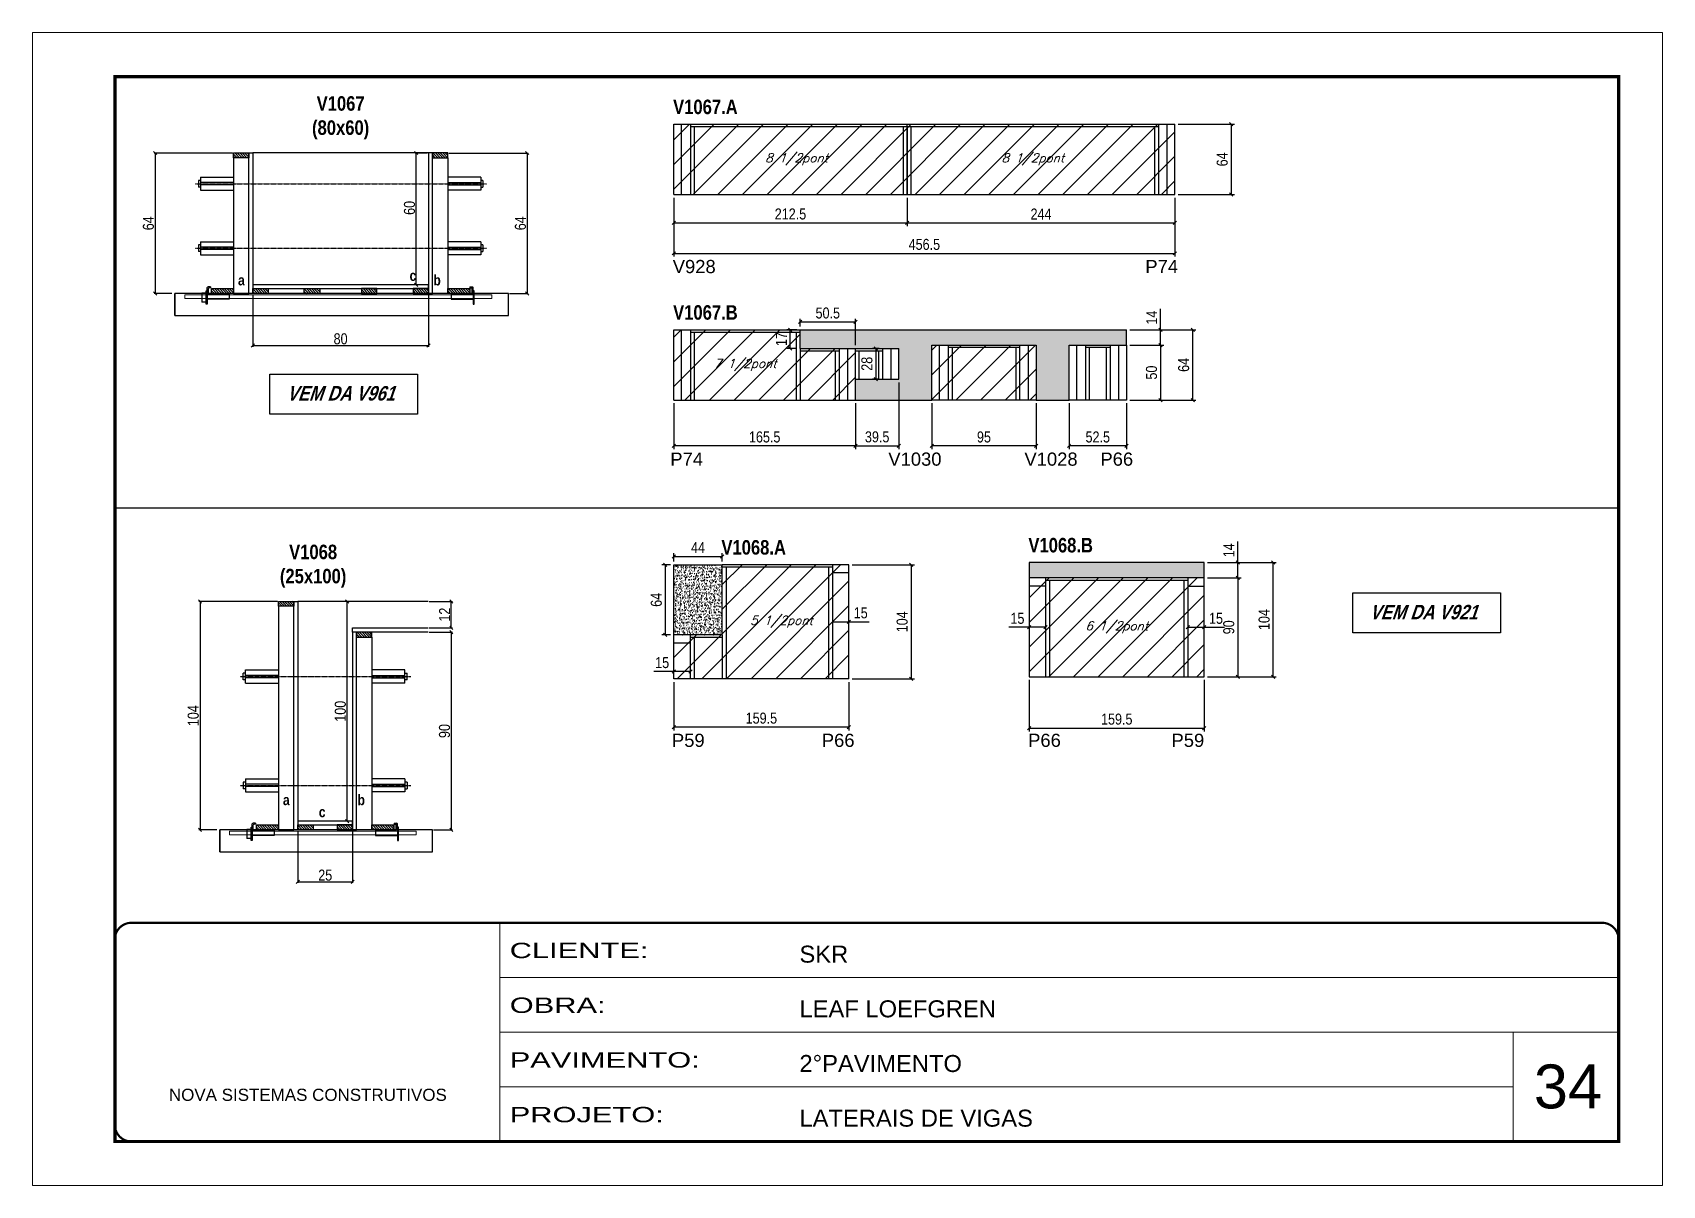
# Model space of a CAD drawing. Extents: x 3309 to 9563, y -2522 to 14608.
# Drawn here: x 4894 to 6379, y 4369 to 5419 of the extents above; entities that cross this region are included whole.
import ezdxf

# ---------------------------------------------------------------- set-up
doc = ezdxf.new("R2010")
doc.units = 0
for name, pattern in [('CONTINUO', [0]), ('DASHED', [0.75, 0.5, -0.25]), ('HIDDEN', [0.375, 0.25, -0.125])]:
    doc.linetypes.add(name, pattern=pattern)
for name, color, linetype in [('5', 5, 'Continuous'), ('barrote', 251, 'Continuous'), ('COTA', 241, 'Continuous'), ('detalhes', 4, 'Continuous'), ('NOMENCLATURA', 7, 'Continuous'), ('Painéis', 200, 'Continuous'), ('presilha', 1, 'Continuous'), ('SARR_2.2x10', 60, 'Continuous'), ('SARR_2.2x7', 40, 'Continuous'), ('SARR_3.5x7', 81, 'Continuous'), ('TENSOR', 3, 'Continuous'), ('texto', 7, 'Continuous')]:
    doc.layers.add(name, color=color, linetype=linetype)
for name, color, linetype, lineweight in [('CARIMBO', 255, 'Continuous', 9), ('CONCRETO', 251, 'Continuous', 25), ('Folhas', 255, 'Continuous', 9), ('Hachura', 251, 'Continuous', 9), ('SARRAFO DE PRESSAO', 251, 'DASHED', 9), ('SCO-___-LAJ', 2, 'Continuous', 0)]:
    doc.layers.add(name, color=color, linetype=linetype, lineweight=lineweight)
doc.styles.add('ARIAL', font='arial.ttf')
doc.styles.add('COTA TECNICA', font='techl___.ttf', dxfattribs={"height": 10})
doc.styles.add('COTA TECNICA 2X', font='techl___.ttf', dxfattribs={"height": 10})
doc.styles.add('Romans', font='romans.shx')
doc.styles.get("Standard").update_dxf_attribs({"font": 'arial.ttf'})
doc.styles.add('TECNICA', font='techb___.ttf', dxfattribs={"height": 10})
doc.styles.add('Tecnologia', font='')
doc.styles.get('Tecnologia').set_extended_font_data('Forgotten Futurist')
doc.dimstyles.new('PAINEL', dxfattribs={"dimtxt": 10, "dimasz": 3, "dimexe": 3, "dimexo": 3, "dimgap": 3, "dimtad": 1, "dimdec": 1, "dimzin": 12, "dimdsep": 46, "dimtxsty": 'COTA TECNICA', "dimblk1": 'OBLIQUE', "dimblk2": 'OBLIQUE', "dimsah": 1, "dimcen": 0.9, "dimclrd": 4, "dimclre": 4, "dimclrt": 240, "dimadec": 1, "dimazin": 3, "dimtfac": 1, "dimtdec": 1, "dimtmove": 0, "dimatfit": 3, "dimfxl": 1, "dimtolj": 1, "dimtzin": 12, "dimarcsym": 0})
doc.dimstyles.new('SECAO', dxfattribs={"dimscale": 0.333333, "dimtxt": 5, "dimasz": 9, "dimexe": 3, "dimexo": 3, "dimgap": 3, "dimtad": 1, "dimdec": 1, "dimlfac": 0.5, "dimzin": 12, "dimdsep": 46, "dimtxsty": 'COTA TECNICA 2X', "dimblk1": 'OBLIQUE', "dimblk2": 'OBLIQUE', "dimsah": 1, "dimcen": 0.9, "dimclrd": 4, "dimclre": 4, "dimclrt": 240, "dimadec": 1, "dimazin": 3, "dimtfac": 1, "dimtdec": 1, "dimtmove": 0, "dimatfit": 3, "dimfxl": 1, "dimtolj": 1, "dimtzin": 12, "dimarcsym": 0})
pattern_1 = [(135, (38377.4777, -118330.52), (-1.122532015, -1.122532015), [])]

msp = doc.modelspace()

# ---------------------------------------------------------------- texts
at = {"layer": '5', "linetype": 'Continuous'}
for s, rotation, p in [('V928', 0.00004, (5477.63, 5200.18, 0)), ('P74', 0.00004, (5908.21, 5200.18, 0)), ('P74', 359.99996, (5475.41, 5024.78, 0)), ('V1030', 359.99996, (5674.06, 5024.78, 0)), ('V1028', 359.99996, (5798.09, 5024.78, 0)), ('P66', 359.99996, (5867.3, 5024.78, 0)), ('P59', 0.00004, (5476.89, 4768.66, 0)), ('P66', 0.00004, (5613.48, 4768.66, 0)), ('P66', 0.00004, (5801.45, 4768.66, 0)), ('P59', 0.00004, (5932.08, 4768.66, 0))]:
    msp.add_text(s, height=12, rotation=rotation, dxfattribs=at).set_placement(p)
at = {"layer": 'CARIMBO', "style": 'ARIAL'}
msp.add_text('34', height=40, dxfattribs=at).set_placement((6262.23, 4439.4))
at = {"layer": 'detalhes', "style": 'TECNICA'}
for s, p in [('c', (5237.86, 5193.12)), ('b', (5259.54, 5189)), ('a', (5081.56, 5189.01)), ('a', (5122.48, 4715.59)), ('b', (5190.46, 4715.58)), ('c', (5155.15, 4704.62))]:
    msp.add_text(s, height=9.6, dxfattribs=at).set_placement(p)
at = {"layer": 'NOMENCLATURA', "style": 'TECNICA'}
for s, p in [('V1067.A', (5477.97, 5345, 0)), ('V1067.B', (5477.97, 5157.79, 0)), ('V1068.A', (5521.96, 4943.8, 0)), ('V1068.B', (5801.69, 4945.8, 0))]:
    msp.add_text(s, height=13.2, dxfattribs=at).set_placement(p)
at = {"layer": 'NOMENCLATURA', "char_height": 13.2, "attachment_point": 2, "style": 'TECNICA'}
for s, insert in [('V1067\\P(80x60)', (5175.04, 5361.34)), ('V1068\\P(25x100)', (5149.96, 4952.84))]:
    msp.add_mtext_dynamic_manual_height_columns(s, width=300.2766, gutter_width=1, heights=[0], dxfattribs=dict(at, insert=insert))
at = {"layer": 'NOMENCLATURA', "char_height": 13.2, "width": 300.2766, "attachment_point": 2, "style": 'TECNICA'}
for s, insert in [('{\\Q19;VEM DA V961}', (5175.04, 5097.33)), ('{\\Q19;VEM DA V921}', (6161.61, 4898.04, 0))]:
    msp.add_mtext(s, dxfattribs=dict(at, insert=insert))
at = {"layer": 'texto', "color": 2, "char_height": 8, "attachment_point": 5, "style": 'Romans'}
for s, insert in [('{\\Q19;\\C256;8 1/2pont}', (5590.44, 5303.82, 0)), ('{\\Q19;\\C256;8 1/2pont}', (5805.69, 5303.82, 0)), ('{\\Q19;\\C256;7 1/2pont}', (5543.69, 5116.61, 0)), ('{\\Q19;\\C256;5 1/2pont}', (5576.69, 4882.62, 0)), ('{\\Q19;\\C256;6 1/2pont}', (5882.16, 4877.62, 0))]:
    msp.add_mtext(s, dxfattribs=dict(at, insert=insert))

# ---------------------------------------------------------------- blocks, each defined once
blk = doc.blocks.new('9999999999')
at = {"color": 30, "linetype": 'CONTINUO'}
for p, q in [((98564.6, 34230.2), (98564.6, 34429.4)), ((98564.6, 34379.6), (99584, 34379.6)), ((98564.6, 34329.8), (99488, 34329.8)), ((99584, 34329.8), (99488, 34329.8)), ((99488, 34329.8), (99488, 34230.2)), ((98564.6, 34280), (99488, 34280))]:
    blk.add_line(p, q, dxfattribs=at)
at = {"color": 30, "linetype": 'CONTINUO', "const_width": 2}
blk.add_lwpolyline([(99584, 34230.2), (99584, 34414.4, 0.414214), (99569, 34429.4), (98229, 34429.4, 0.414214), (98214, 34414.4), (98214, 34245.2, 0.414214), (98229, 34230.2), (99584, 34230.2)], format="xyb", dxfattribs=at)
at = {"layer": 'Folhas'}
blk.add_lwpolyline([(98139, 34190.2), (99624, 34190.2), (99624, 35240.2), (98139, 35240.2)], close=True, dxfattribs=at)
at = {"layer": 'Folhas', "color": 30, "const_width": 3}
blk.add_lwpolyline([(98214, 34230.2), (99584, 34230.2), (99584, 35200.2), (98214, 35200.2)], close=True, dxfattribs=at)
at = {"color": 7, "linetype": 'Continuous', "ltscale": 5, "style": 'ARIAL'}
for s, height, p in [('SKR', 15.48, (98837.7, 34393.1)), ('LEAF LOEFGREN', 15.483, (98837.7, 34343.3)), ('2°PAVIMENTO', 15.483, (98837.7, 34293.5)), ('NOVA SISTEMAS CONSTRUTIVOS', 11.059, (98263.2, 34267.2)), ('LATERAIS DE VIGAS', 15.483, (98837.7, 34243.7))]:
    blk.add_text(s, height=height, dxfattribs=at).set_placement(p)
at = {"layer": 'Folhas', "color": 7, "style": 'Tecnologia', "width": 1.5}
for s, p in [('CLIENTE:', (98573.7, 34397.2)), ('OBRA:', (98573.7, 34347.3)), ('PAVIMENTO:', (98573.7, 34297.5)), ('PROJETO:', (98573.7, 34247.7))]:
    blk.add_text(s, height=14, dxfattribs=at).set_placement(p)
blk = doc.blocks.new('PRESILHA METÁLICA 1')
at = {"layer": 'presilha'}
for p, q in [((0, 13), (6, 13)), ((0, 13), (0, 0)), ((6, 0), (0, 0)), ((6, 15.5), (7.5, 15.5)), ((6, -2.5), (6, 15.5)), ((6, 13), (6, 0)), ((7.5, 10.6), (7.5, 19.9)), ((7.5, 15.5), (7.5, -2.5)), ((37.5, 4.1), (7.5, 4.1)), ((12, 21), (8.6, 21)), ((9, 11.6), (9, 18.9)), ((12, 19.5), (9.6, 19.5)), ((37.5, 11), (9.6, 11)), ((12, 21), (12, 19.5)), ((37.5, 11), (37.5, 4.1)), ((7.5, -2.5), (6, -2.5))]:
    blk.add_line(p, q, dxfattribs=at)
for centre, radius, start, end in [((8.6, 19.9), 1.14, 90, 180), ((9.6, 18.9), 0.57, 90, 180), ((9.6, 11.6), 0.57, 180, 270)]:
    blk.add_arc(centre, radius, start, end, dxfattribs=at)
blk = doc.blocks.new('PRESILHA METÁLICA 2')
at = {"layer": 'presilha'}
for p, q in [((-5.2, 23.5), (-5.2, 22)), ((-5.2, 23.5), (-1.9, 23.5)), ((-0.8, 14.6), (-0.8, 22.4)), ((-30.8, 13.5), (-30.8, 6.6)), ((-30.8, 13.5), (-2.8, 13.5)), ((-30.8, 6.6), (-0.8, 6.6)), ((-5.2, 22), (-2.8, 22)), ((-2.2, 14.1), (-2.2, 21.4)), ((0.8, 18), (-0.8, 18)), ((-0.8, 18), (-0.8, 0)), ((-0.8, 0), (0.8, 0)), ((0.8, 0), (0.8, 18))]:
    blk.add_line(p, q, dxfattribs=at)
for centre, radius, start, end in [((-1.9, 22.4), 1.14, 0, 90), ((-2.8, 21.4), 0.57, 0, 90), ((-2.8, 14.1), 0.57, 270, 0)]:
    blk.add_arc(centre, radius, start, end, dxfattribs=at)
blk = doc.blocks.new('_Oblique')
at = {"color": 0, "linetype": 'ByBlock', "lineweight": -2}
blk.add_line((-0.5, -0.5), (0.5, 0.5), dxfattribs=at)
blk = doc.blocks.new('*D1247')
at = {"layer": 'COTA', "color": 4, "lineweight": -2, "transparency": 16777216}
for p, q in [((5076.4, 5309.6), (5005, 5309.6)), ((5006, 5309.6), (5006, 5181.6)), ((5021.2, 5181.6), (5005, 5181.6))]:
    blk.add_line(p, q, dxfattribs=at)
at = {"layer": 'Defpoints', "color": 0, "transparency": 16777216}
for p in [(5077.4, 5309.6), (5006, 5181.6), (5022.2, 5181.6)]:
    blk.add_point(p, dxfattribs=at)
at = {"layer": 'COTA', "color": 4, "lineweight": -2, "transparency": 16777216, "xscale": 3, "yscale": 3, "zscale": 3}
for p, rotation in [((5006, 5309.6), 90), ((5006, 5181.6), 270)]:
    blk.add_blockref('_Oblique', p, dxfattribs=dict(at, rotation=rotation))
at = {"layer": 'COTA', "color": 240, "transparency": 16777216, "insert": (4999.9, 5245.6), "char_height": 10, "attachment_point": 5, "rotation": 90, "style": 'COTA TECNICA 2X'}
blk.add_mtext('\\A1;64', dxfattribs=at)
blk = doc.blocks.new('*D1248')
at = {"layer": 'COTA', "color": 4, "lineweight": -2, "transparency": 16777216}
for p, q in [((5273.6, 5309.6), (5346, 5309.6)), ((5345, 5309.6), (5345, 5181.6)), ((5328.9, 5181.6), (5346, 5181.6))]:
    blk.add_line(p, q, dxfattribs=at)
at = {"layer": 'Defpoints', "color": 0, "transparency": 16777216}
for p in [(5272.6, 5309.6), (5327.9, 5181.6), (5345, 5181.6)]:
    blk.add_point(p, dxfattribs=at)
at = {"layer": 'COTA', "color": 4, "lineweight": -2, "transparency": 16777216, "xscale": 3, "yscale": 3, "zscale": 3}
for p, rotation in [((5345, 5309.6), 90), ((5345, 5181.6), 270)]:
    blk.add_blockref('_Oblique', p, dxfattribs=dict(at, rotation=rotation))
at = {"layer": 'COTA', "color": 240, "transparency": 16777216, "insert": (5338.9, 5245.6), "char_height": 10, "attachment_point": 5, "rotation": 90, "style": 'COTA TECNICA 2X'}
blk.add_mtext('\\A1;64', dxfattribs=at)
blk = doc.blocks.new('*D1249')
at = {"layer": 'COTA', "color": 4, "lineweight": -2, "transparency": 16777216}
for p, q in [((5254, 5309.6), (5242.9, 5309.6)), ((5243.9, 5189.6), (5243.9, 5309.6)), ((5254, 5189.6), (5242.9, 5189.6))]:
    blk.add_line(p, q, dxfattribs=at)
at = {"layer": 'Defpoints', "color": 0, "transparency": 16777216}
for p in [(5243.9, 5309.6), (5255, 5309.6), (5255, 5189.6)]:
    blk.add_point(p, dxfattribs=at)
at = {"layer": 'COTA', "color": 4, "lineweight": -2, "transparency": 16777216, "xscale": 3, "yscale": 3, "zscale": 3}
for p, rotation in [((5243.9, 5309.6), 90), ((5243.9, 5189.6), 270)]:
    blk.add_blockref('_Oblique', p, dxfattribs=dict(at, rotation=rotation))
at = {"layer": 'COTA', "color": 240, "transparency": 16777216, "insert": (5237.8, 5259.6), "char_height": 10, "attachment_point": 5, "rotation": 90, "style": 'COTA TECNICA 2X'}
blk.add_mtext('\\A1;60', dxfattribs=at)
blk = doc.blocks.new('*D1252')
at = {"layer": 'COTA', "color": 4, "lineweight": -2, "transparency": 16777216}
for p, q in [((5095, 5180.6), (5095, 5133.2)), ((5255, 5180.6), (5255, 5133.2)), ((5095, 5134.2), (5255, 5134.2))]:
    blk.add_line(p, q, dxfattribs=at)
at = {"layer": 'Defpoints', "color": 0, "transparency": 16777216}
for p in [(5095, 5181.6), (5255, 5181.6), (5255, 5134.2)]:
    blk.add_point(p, dxfattribs=at)
at = {"layer": 'COTA', "color": 4, "lineweight": -2, "transparency": 16777216, "xscale": 3, "yscale": 3, "zscale": 3, "rotation": 180}
blk.add_blockref('_Oblique', (5095, 5134.2), dxfattribs=at)
at = {"layer": 'COTA', "color": 4, "lineweight": -2, "transparency": 16777216, "xscale": 3, "yscale": 3, "zscale": 3}
blk.add_blockref('_Oblique', (5255, 5134.2), dxfattribs=at)
at = {"layer": 'COTA', "color": 240, "transparency": 16777216, "insert": (5175, 5140.3), "char_height": 10, "attachment_point": 5, "style": 'COTA TECNICA 2X'}
blk.add_mtext('\\A1;80', dxfattribs=at)
blk = doc.blocks.new('*D1250')
at = {"layer": 'COTA', "color": 4, "linetype": 'ByBlock', "lineweight": -2, "transparency": 16777216}
for p, q in [((5478.7, 5268.8), (5478.7, 5242.9)), ((5691.2, 5268.8), (5691.2, 5242.9)), ((5478.7, 5245.9), (5691.2, 5245.9))]:
    blk.add_line(p, q, dxfattribs=at)
at = {"layer": 'Defpoints', "color": 0, "linetype": 'ByBlock', "transparency": 16777216}
for p in [(5478.7, 5271.8), (5691.2, 5271.8), (5691.2, 5245.9)]:
    blk.add_point(p, dxfattribs=at)
at = {"layer": 'COTA', "color": 4, "linetype": 'ByBlock', "lineweight": -2, "transparency": 16777216, "xscale": 3, "yscale": 3, "zscale": 3, "rotation": 180}
blk.add_blockref('_Oblique', (5478.7, 5245.9), dxfattribs=at)
at = {"layer": 'COTA', "color": 4, "linetype": 'ByBlock', "lineweight": -2, "transparency": 16777216, "xscale": 3, "yscale": 3, "zscale": 3}
blk.add_blockref('_Oblique', (5691.2, 5245.9), dxfattribs=at)
at = {"layer": 'COTA', "color": 240, "linetype": 'ByBlock', "transparency": 16777216, "insert": (5584.9, 5254), "char_height": 10, "attachment_point": 5, "style": 'COTA TECNICA'}
blk.add_mtext('\\A1;212.5', dxfattribs=at)
blk = doc.blocks.new('*D1251')
at = {"layer": 'COTA', "color": 4, "linetype": 'ByBlock', "lineweight": -2, "transparency": 16777216}
for p, q in [((5691.2, 5268.8), (5691.2, 5242.9)), ((5935.2, 5268.8), (5935.2, 5242.9)), ((5691.2, 5245.9), (5935.2, 5245.9))]:
    blk.add_line(p, q, dxfattribs=at)
at = {"layer": 'Defpoints', "color": 0, "linetype": 'ByBlock', "transparency": 16777216}
for p in [(5691.2, 5271.8), (5935.2, 5271.8), (5935.2, 5245.9)]:
    blk.add_point(p, dxfattribs=at)
at = {"layer": 'COTA', "color": 4, "linetype": 'ByBlock', "lineweight": -2, "transparency": 16777216, "xscale": 3, "yscale": 3, "zscale": 3, "rotation": 180}
blk.add_blockref('_Oblique', (5691.2, 5245.9), dxfattribs=at)
at = {"layer": 'COTA', "color": 4, "linetype": 'ByBlock', "lineweight": -2, "transparency": 16777216, "xscale": 3, "yscale": 3, "zscale": 3}
blk.add_blockref('_Oblique', (5935.2, 5245.9), dxfattribs=at)
at = {"layer": 'COTA', "color": 240, "linetype": 'ByBlock', "transparency": 16777216, "insert": (5813.2, 5254), "char_height": 10, "attachment_point": 5, "style": 'COTA TECNICA'}
blk.add_mtext('\\A1;244', dxfattribs=at)
blk = doc.blocks.new('*D1253')
at = {"layer": 'COTA', "color": 4, "linetype": 'ByBlock', "lineweight": -2, "transparency": 16777216}
for p, q in [((5478.7, 5268.8), (5478.7, 5215.2)), ((5935.2, 5268.8), (5935.2, 5215.2)), ((5478.7, 5218.2), (5935.2, 5218.2))]:
    blk.add_line(p, q, dxfattribs=at)
at = {"layer": 'Defpoints', "color": 0, "linetype": 'ByBlock', "transparency": 16777216}
for p in [(5478.7, 5271.8), (5935.2, 5271.8), (5935.2, 5218.2)]:
    blk.add_point(p, dxfattribs=at)
at = {"layer": 'COTA', "color": 4, "linetype": 'ByBlock', "lineweight": -2, "transparency": 16777216, "xscale": 3, "yscale": 3, "zscale": 3, "rotation": 180}
blk.add_blockref('_Oblique', (5478.7, 5218.2), dxfattribs=at)
at = {"layer": 'COTA', "color": 4, "linetype": 'ByBlock', "lineweight": -2, "transparency": 16777216, "xscale": 3, "yscale": 3, "zscale": 3}
blk.add_blockref('_Oblique', (5935.2, 5218.2), dxfattribs=at)
at = {"layer": 'COTA', "color": 240, "linetype": 'ByBlock', "transparency": 16777216, "insert": (5706.9, 5226.3), "char_height": 10, "attachment_point": 5, "style": 'COTA TECNICA'}
blk.add_mtext('\\A1;456.5', dxfattribs=at)
blk = doc.blocks.new('*D1254')
at = {"layer": 'COTA', "color": 4, "lineweight": -2, "transparency": 16777216}
for p, q in [((5938.2, 5335.8), (5989.4, 5335.8)), ((5986.4, 5335.8), (5986.4, 5271.8)), ((5938.2, 5271.8), (5989.4, 5271.8))]:
    blk.add_line(p, q, dxfattribs=at)
at = {"layer": 'Defpoints', "color": 0, "transparency": 16777216}
for p in [(5935.2, 5335.8, 0), (5935.2, 5271.8, 0), (5986.4, 5271.8)]:
    blk.add_point(p, dxfattribs=at)
at = {"layer": 'COTA', "color": 4, "lineweight": -2, "transparency": 16777216, "xscale": 3, "yscale": 3, "zscale": 3}
for p, rotation in [((5986.4, 5335.8), 90), ((5986.4, 5271.8), 270)]:
    blk.add_blockref('_Oblique', p, dxfattribs=dict(at, rotation=rotation))
at = {"layer": 'COTA', "color": 240, "transparency": 16777216, "insert": (5978.3, 5303.8), "char_height": 10, "attachment_point": 5, "rotation": 90, "style": 'COTA TECNICA'}
blk.add_mtext('\\A1;64', dxfattribs=at)
blk = doc.blocks.new('*D1255')
at = {"layer": 'COTA', "color": 4, "lineweight": -2, "transparency": 16777216}
for p, q in [((5478.7, 5081.6), (5478.7, 5039.8)), ((5644.2, 5081.6), (5644.2, 5039.8)), ((5644.2, 5042.8), (5478.7, 5042.8))]:
    blk.add_line(p, q, dxfattribs=at)
at = {"layer": 'Defpoints', "color": 0, "transparency": 16777216}
for p in [(5478.7, 5084.6), (5644.2, 5084.6), (5478.7, 5042.8)]:
    blk.add_point(p, dxfattribs=at)
at = {"layer": 'COTA', "color": 4, "lineweight": -2, "transparency": 16777216, "xscale": 3, "yscale": 3, "zscale": 3, "rotation": 180}
blk.add_blockref('_Oblique', (5478.7, 5042.8), dxfattribs=at)
at = {"layer": 'COTA', "color": 4, "lineweight": -2, "transparency": 16777216, "xscale": 3, "yscale": 3, "zscale": 3}
blk.add_blockref('_Oblique', (5644.2, 5042.8), dxfattribs=at)
at = {"layer": 'COTA', "color": 240, "transparency": 16777216, "insert": (5561.4, 5050.9), "char_height": 10, "attachment_point": 5, "style": 'COTA TECNICA'}
blk.add_mtext('\\A1;165.5', dxfattribs=at)
blk = doc.blocks.new('*D1256')
at = {"layer": 'COTA', "color": 4, "lineweight": -2, "transparency": 16777216}
for p, q in [((5713.7, 5081.6), (5713.7, 5039.8)), ((5808.7, 5081.6), (5808.7, 5039.8)), ((5808.7, 5042.8), (5713.7, 5042.8))]:
    blk.add_line(p, q, dxfattribs=at)
at = {"layer": 'Defpoints', "color": 0, "transparency": 16777216}
for p in [(5713.7, 5084.6), (5808.7, 5084.6), (5713.7, 5042.8)]:
    blk.add_point(p, dxfattribs=at)
at = {"layer": 'COTA', "color": 4, "lineweight": -2, "transparency": 16777216, "xscale": 3, "yscale": 3, "zscale": 3, "rotation": 180}
blk.add_blockref('_Oblique', (5713.7, 5042.8), dxfattribs=at)
at = {"layer": 'COTA', "color": 4, "lineweight": -2, "transparency": 16777216, "xscale": 3, "yscale": 3, "zscale": 3}
blk.add_blockref('_Oblique', (5808.7, 5042.8), dxfattribs=at)
at = {"layer": 'COTA', "color": 240, "transparency": 16777216, "insert": (5761.2, 5050.9), "char_height": 10, "attachment_point": 5, "style": 'COTA TECNICA'}
blk.add_mtext('\\A1;95', dxfattribs=at)
blk = doc.blocks.new('*D1257')
at = {"layer": 'COTA', "color": 4, "lineweight": -2, "transparency": 16777216}
for p, q in [((5593.7, 5151.6), (5593.7, 5158.7)), ((5593.7, 5155.7), (5644.2, 5155.7)), ((5644.2, 5134.6), (5644.2, 5158.7))]:
    blk.add_line(p, q, dxfattribs=at)
at = {"layer": 'Defpoints', "color": 0, "transparency": 16777216}
for p in [(5644.2, 5155.7), (5593.7, 5148.6), (5644.2, 5131.6)]:
    blk.add_point(p, dxfattribs=at)
at = {"layer": 'COTA', "color": 4, "lineweight": -2, "transparency": 16777216, "xscale": 3, "yscale": 3, "zscale": 3, "rotation": 180}
blk.add_blockref('_Oblique', (5593.7, 5155.7), dxfattribs=at)
at = {"layer": 'COTA', "color": 4, "lineweight": -2, "transparency": 16777216, "xscale": 3, "yscale": 3, "zscale": 3}
blk.add_blockref('_Oblique', (5644.2, 5155.7), dxfattribs=at)
at = {"layer": 'COTA', "color": 240, "transparency": 16777216, "insert": (5618.9, 5163.8), "char_height": 10, "attachment_point": 5, "style": 'COTA TECNICA'}
blk.add_mtext('\\A1;50.5', dxfattribs=at)
blk = doc.blocks.new('*D1258')
at = {"layer": 'COTA', "color": 4, "lineweight": -2, "transparency": 16777216}
for p, q in [((5590.7, 5148.6), (5581.7, 5148.6)), ((5584.7, 5131.6), (5584.7, 5148.6)), ((5590.7, 5131.6), (5581.7, 5131.6))]:
    blk.add_line(p, q, dxfattribs=at)
at = {"layer": 'Defpoints', "color": 0, "transparency": 16777216}
for p in [(5584.7, 5148.6), (5593.7, 5148.6), (5593.7, 5131.6)]:
    blk.add_point(p, dxfattribs=at)
at = {"layer": 'COTA', "color": 4, "lineweight": -2, "transparency": 16777216, "xscale": 3, "yscale": 3, "zscale": 3}
for p, rotation in [((5584.7, 5148.6), 90), ((5584.7, 5131.6), 270)]:
    blk.add_blockref('_Oblique', p, dxfattribs=dict(at, rotation=rotation))
at = {"layer": 'COTA', "color": 240, "transparency": 16777216, "insert": (5576.6, 5140.1), "char_height": 10, "attachment_point": 5, "rotation": 90, "style": 'COTA TECNICA'}
blk.add_mtext('\\A1;17', dxfattribs=at)
blk = doc.blocks.new('*D1259')
at = {"layer": 'COTA', "color": 4, "lineweight": -2, "transparency": 16777216}
for p, q in [((5683.7, 5100.6), (5683.7, 5039.8)), ((5644.2, 5081.6), (5644.2, 5039.8)), ((5644.2, 5042.8), (5683.7, 5042.8))]:
    blk.add_line(p, q, dxfattribs=at)
at = {"layer": 'Defpoints', "color": 0, "transparency": 16777216}
for p in [(5683.7, 5103.6, 0), (5644.2, 5084.6, 0), (5683.7, 5042.8)]:
    blk.add_point(p, dxfattribs=at)
at = {"layer": 'COTA', "color": 4, "lineweight": -2, "transparency": 16777216, "xscale": 3, "yscale": 3, "zscale": 3, "rotation": 180}
blk.add_blockref('_Oblique', (5644.2, 5042.8), dxfattribs=at)
at = {"layer": 'COTA', "color": 4, "lineweight": -2, "transparency": 16777216, "xscale": 3, "yscale": 3, "zscale": 3}
blk.add_blockref('_Oblique', (5683.7, 5042.8), dxfattribs=at)
at = {"layer": 'COTA', "color": 240, "transparency": 16777216, "insert": (5663.9, 5051), "char_height": 10, "attachment_point": 5, "style": 'COTA TECNICA'}
blk.add_mtext('\\A1;39.5', dxfattribs=at)
blk = doc.blocks.new('*D1260')
at = {"layer": 'COTA', "color": 4, "lineweight": -2, "transparency": 16777216}
for p, q in [((5838.7, 5081.6), (5838.7, 5039.8)), ((5891.2, 5081.6), (5891.2, 5039.8)), ((5891.2, 5042.8), (5838.7, 5042.8))]:
    blk.add_line(p, q, dxfattribs=at)
at = {"layer": 'Defpoints', "color": 0, "transparency": 16777216}
for p in [(5838.7, 5084.6), (5891.2, 5084.6), (5838.7, 5042.8)]:
    blk.add_point(p, dxfattribs=at)
at = {"layer": 'COTA', "color": 4, "lineweight": -2, "transparency": 16777216, "xscale": 3, "yscale": 3, "zscale": 3, "rotation": 180}
blk.add_blockref('_Oblique', (5838.7, 5042.8), dxfattribs=at)
at = {"layer": 'COTA', "color": 4, "lineweight": -2, "transparency": 16777216, "xscale": 3, "yscale": 3, "zscale": 3}
blk.add_blockref('_Oblique', (5891.2, 5042.8), dxfattribs=at)
at = {"layer": 'COTA', "color": 240, "transparency": 16777216, "insert": (5864.9, 5050.9), "char_height": 10, "attachment_point": 5, "style": 'COTA TECNICA'}
blk.add_mtext('\\A1;52.5', dxfattribs=at)
blk = doc.blocks.new('*D1261')
at = {"layer": 'COTA', "color": 4, "lineweight": -2, "transparency": 16777216}
for p, q in [((5894.2, 5134.6), (5925, 5134.6)), ((5922, 5134.6), (5922, 5084.6)), ((5894.2, 5084.6), (5925, 5084.6))]:
    blk.add_line(p, q, dxfattribs=at)
at = {"layer": 'Defpoints', "color": 0, "transparency": 16777216}
for p in [(5891.2, 5134.6, 0), (5891.2, 5084.6, 0), (5922, 5084.6)]:
    blk.add_point(p, dxfattribs=at)
at = {"layer": 'COTA', "color": 4, "lineweight": -2, "transparency": 16777216, "xscale": 3, "yscale": 3, "zscale": 3}
for p, rotation in [((5922, 5134.6), 90), ((5922, 5084.6), 270)]:
    blk.add_blockref('_Oblique', p, dxfattribs=dict(at, rotation=rotation))
at = {"layer": 'COTA', "color": 240, "transparency": 16777216, "insert": (5913.9, 5109.6), "char_height": 10, "attachment_point": 5, "rotation": 90, "style": 'COTA TECNICA'}
blk.add_mtext('\\A1;50', dxfattribs=at)
blk = doc.blocks.new('*D1262')
at = {"layer": 'COTA', "color": 4, "lineweight": -2, "transparency": 16777216}
for p, q in [((5922, 5148.6), (5922, 5167.7)), ((5894.2, 5148.6), (5925, 5148.6)), ((5922, 5134.6), (5922, 5148.6)), ((5894.2, 5134.6), (5925, 5134.6))]:
    blk.add_line(p, q, dxfattribs=at)
at = {"layer": 'Defpoints', "color": 0, "transparency": 16777216}
for p in [(5891.2, 5148.6, 0), (5922, 5148.6), (5891.2, 5134.6, 0)]:
    blk.add_point(p, dxfattribs=at)
at = {"layer": 'COTA', "color": 4, "lineweight": -2, "transparency": 16777216, "xscale": 3, "yscale": 3, "zscale": 3}
for p, rotation in [((5922, 5148.6), 90), ((5922, 5134.6), 270)]:
    blk.add_blockref('_Oblique', p, dxfattribs=dict(at, rotation=rotation))
at = {"layer": 'COTA', "color": 240, "transparency": 16777216, "insert": (5914, 5159.7), "char_height": 10, "attachment_point": 5, "rotation": 90, "style": 'COTA TECNICA'}
blk.add_mtext('\\A1;14', dxfattribs=at)
blk = doc.blocks.new('*D1263')
at = {"layer": 'COTA', "color": 4, "lineweight": -2, "transparency": 16777216}
for p, q in [((5897.2, 5148.6), (5954.4, 5148.6)), ((5951.4, 5084.6), (5951.4, 5148.6)), ((5894.2, 5084.6), (5954.4, 5084.6))]:
    blk.add_line(p, q, dxfattribs=at)
at = {"layer": 'Defpoints', "color": 0, "transparency": 16777216}
for p in [(5894.2, 5148.6), (5951.4, 5148.6), (5891.2, 5084.6, 0)]:
    blk.add_point(p, dxfattribs=at)
at = {"layer": 'COTA', "color": 4, "lineweight": -2, "transparency": 16777216, "xscale": 3, "yscale": 3, "zscale": 3}
for p, rotation in [((5951.4, 5148.6), 90), ((5951.4, 5084.6), 270)]:
    blk.add_blockref('_Oblique', p, dxfattribs=dict(at, rotation=rotation))
at = {"layer": 'COTA', "color": 240, "transparency": 16777216, "insert": (5943.2, 5116.6), "char_height": 10, "attachment_point": 5, "rotation": 90, "style": 'COTA TECNICA'}
blk.add_mtext('\\A1;64', dxfattribs=at)
blk = doc.blocks.new('*D1264')
at = {"layer": 'COTA', "color": 4, "lineweight": -2, "transparency": 16777216}
for p, q in [((5665.7, 5131.6), (5659.7, 5131.6)), ((5662.7, 5131.6), (5662.7, 5103.6)), ((5665.7, 5103.6), (5659.7, 5103.6))]:
    blk.add_line(p, q, dxfattribs=at)
at = {"layer": 'Defpoints', "color": 0, "transparency": 16777216}
for p in [(5668.7, 5131.6), (5662.7, 5103.6), (5668.7, 5103.6)]:
    blk.add_point(p, dxfattribs=at)
at = {"layer": 'COTA', "color": 4, "lineweight": -2, "transparency": 16777216, "xscale": 3, "yscale": 3, "zscale": 3}
for p, rotation in [((5662.7, 5131.6), 90), ((5662.7, 5103.6), 270)]:
    blk.add_blockref('_Oblique', p, dxfattribs=dict(at, rotation=rotation))
at = {"layer": 'COTA', "color": 240, "transparency": 16777216, "insert": (5654.6, 5117.6), "char_height": 10, "attachment_point": 5, "rotation": 90, "style": 'COTA TECNICA'}
blk.add_mtext('\\A1;28', dxfattribs=at)
blk = doc.blocks.new('*D1266')
at = {"layer": 'COTA', "color": 4, "lineweight": -2, "transparency": 16777216}
for p, q in [((5117.4, 4901.1), (5045.9, 4901.1)), ((5046.9, 4901.1), (5046.9, 4693.1)), ((5062.1, 4693.1), (5045.9, 4693.1))]:
    blk.add_line(p, q, dxfattribs=at)
at = {"layer": 'Defpoints', "color": 0, "transparency": 16777216}
for p in [(5118.4, 4901.1), (5046.9, 4693.1), (5063.1, 4693.1)]:
    blk.add_point(p, dxfattribs=at)
at = {"layer": 'COTA', "color": 4, "lineweight": -2, "transparency": 16777216, "xscale": 3, "yscale": 3, "zscale": 3}
for p, rotation in [((5046.9, 4901.1), 90), ((5046.9, 4693.1), 270)]:
    blk.add_blockref('_Oblique', p, dxfattribs=dict(at, rotation=rotation))
at = {"layer": 'COTA', "color": 240, "transparency": 16777216, "insert": (5040.8, 4797.1), "char_height": 10, "attachment_point": 5, "rotation": 90, "style": 'COTA TECNICA 2X'}
blk.add_mtext('\\A1;104', dxfattribs=at)
blk = doc.blocks.new('*D1267')
at = {"layer": 'COTA', "color": 4, "lineweight": -2, "transparency": 16777216}
for p, q in [((5255.7, 4873.1), (5276.9, 4873.1)), ((5275.9, 4873.1), (5275.9, 4693.1)), ((5259.8, 4693.1), (5276.9, 4693.1))]:
    blk.add_line(p, q, dxfattribs=at)
at = {"layer": 'Defpoints', "color": 0, "transparency": 16777216}
for p in [(5254.7, 4873.1), (5258.8, 4693.1), (5275.9, 4693.1)]:
    blk.add_point(p, dxfattribs=at)
at = {"layer": 'COTA', "color": 4, "lineweight": -2, "transparency": 16777216, "xscale": 3, "yscale": 3, "zscale": 3}
for p, rotation in [((5275.9, 4873.1), 90), ((5275.9, 4693.1), 270)]:
    blk.add_blockref('_Oblique', p, dxfattribs=dict(at, rotation=rotation))
at = {"layer": 'COTA', "color": 240, "transparency": 16777216, "insert": (5269.7, 4783.1), "char_height": 10, "attachment_point": 5, "rotation": 90, "style": 'COTA TECNICA 2X'}
blk.add_mtext('\\A1;90', dxfattribs=at)
blk = doc.blocks.new('*D1268')
at = {"layer": 'COTA', "color": 4, "lineweight": -2, "transparency": 16777216}
for p, q in [((5185, 4901.1), (5179.9, 4901.1)), ((5180.9, 4701.1), (5180.9, 4901.1)), ((5185, 4701.1), (5179.9, 4701.1))]:
    blk.add_line(p, q, dxfattribs=at)
at = {"layer": 'Defpoints', "color": 0, "transparency": 16777216}
for p in [(5180.9, 4901.1), (5186, 4901.1), (5186, 4701.1)]:
    blk.add_point(p, dxfattribs=at)
at = {"layer": 'COTA', "color": 4, "lineweight": -2, "transparency": 16777216, "xscale": 3, "yscale": 3, "zscale": 3}
for p, rotation in [((5180.9, 4901.1), 90), ((5180.9, 4701.1), 270)]:
    blk.add_blockref('_Oblique', p, dxfattribs=dict(at, rotation=rotation))
at = {"layer": 'COTA', "color": 240, "transparency": 16777216, "insert": (5174.8, 4801.1), "char_height": 10, "attachment_point": 5, "rotation": 90, "style": 'COTA TECNICA 2X'}
blk.add_mtext('\\A1;100', dxfattribs=at)
blk = doc.blocks.new('*D1269')
at = {"layer": 'COTA', "color": 4, "lineweight": -2, "transparency": 16777216}
for p, q in [((5255.7, 4901.1), (5276.9, 4901.1)), ((5275.9, 4877.1), (5275.9, 4901.1)), ((5255.7, 4877.1), (5276.9, 4877.1))]:
    blk.add_line(p, q, dxfattribs=at)
at = {"layer": 'Defpoints', "color": 0, "transparency": 16777216}
for p in [(5254.7, 4901.1), (5275.9, 4901.1), (5254.7, 4877.1)]:
    blk.add_point(p, dxfattribs=at)
at = {"layer": 'COTA', "color": 4, "lineweight": -2, "transparency": 16777216, "xscale": 3, "yscale": 3, "zscale": 3}
for p, rotation in [((5275.9, 4901.1), 90), ((5275.9, 4877.1), 270)]:
    blk.add_blockref('_Oblique', p, dxfattribs=dict(at, rotation=rotation))
at = {"layer": 'COTA', "color": 240, "transparency": 16777216, "insert": (5269.8, 4889.1), "char_height": 10, "attachment_point": 5, "rotation": 90, "style": 'COTA TECNICA 2X'}
blk.add_mtext('\\A1;12', dxfattribs=at)
blk = doc.blocks.new('*D1279')
at = {"layer": 'COTA', "color": 4, "lineweight": -2, "transparency": 16777216}
for p, q in [((5136, 4692.1), (5136, 4644.7)), ((5186, 4692.1), (5186, 4644.7)), ((5136, 4645.7), (5186, 4645.7))]:
    blk.add_line(p, q, dxfattribs=at)
at = {"layer": 'Defpoints', "color": 0, "transparency": 16777216}
for p in [(5136, 4693.1), (5186, 4693.1), (5186, 4645.7)]:
    blk.add_point(p, dxfattribs=at)
at = {"layer": 'COTA', "color": 4, "lineweight": -2, "transparency": 16777216, "xscale": 3, "yscale": 3, "zscale": 3, "rotation": 180}
blk.add_blockref('_Oblique', (5136, 4645.7), dxfattribs=at)
at = {"layer": 'COTA', "color": 4, "lineweight": -2, "transparency": 16777216, "xscale": 3, "yscale": 3, "zscale": 3}
blk.add_blockref('_Oblique', (5186, 4645.7), dxfattribs=at)
at = {"layer": 'COTA', "color": 240, "transparency": 16777216, "insert": (5161, 4651.8), "char_height": 10, "attachment_point": 5, "style": 'COTA TECNICA 2X'}
blk.add_mtext('\\A1;25', dxfattribs=at)
blk = doc.blocks.new('*D1280')
at = {"layer": 'COTA', "color": 4, "linetype": 'ByBlock', "lineweight": -2, "transparency": 16777216}
for p, q in [((5478.7, 4827.6), (5478.7, 4783.7)), ((5638.2, 4827.6), (5638.2, 4783.7)), ((5638.2, 4786.7), (5478.7, 4786.7))]:
    blk.add_line(p, q, dxfattribs=at)
at = {"layer": 'Defpoints', "color": 0, "linetype": 'ByBlock', "transparency": 16777216}
for p in [(5478.7, 4830.6), (5638.2, 4830.6), (5478.7, 4786.7)]:
    blk.add_point(p, dxfattribs=at)
at = {"layer": 'COTA', "color": 4, "linetype": 'ByBlock', "lineweight": -2, "transparency": 16777216, "xscale": 3, "yscale": 3, "zscale": 3, "rotation": 180}
blk.add_blockref('_Oblique', (5478.7, 4786.7), dxfattribs=at)
at = {"layer": 'COTA', "color": 4, "linetype": 'ByBlock', "lineweight": -2, "transparency": 16777216, "xscale": 3, "yscale": 3, "zscale": 3}
blk.add_blockref('_Oblique', (5638.2, 4786.7), dxfattribs=at)
at = {"layer": 'COTA', "color": 240, "linetype": 'ByBlock', "transparency": 16777216, "insert": (5558.4, 4794.8), "char_height": 10, "attachment_point": 5, "style": 'COTA TECNICA'}
blk.add_mtext('\\A1;159.5', dxfattribs=at)
blk = doc.blocks.new('*D1271')
at = {"layer": 'COTA', "color": 4, "lineweight": -2, "transparency": 16777216}
for p, q in [((5641.2, 4934.6), (5697.8, 4934.6)), ((5694.8, 4934.6), (5694.8, 4830.6)), ((5641.2, 4830.6), (5697.8, 4830.6))]:
    blk.add_line(p, q, dxfattribs=at)
at = {"layer": 'Defpoints', "color": 0, "transparency": 16777216}
for p in [(5638.2, 4934.6), (5638.2, 4830.6), (5694.8, 4830.6)]:
    blk.add_point(p, dxfattribs=at)
at = {"layer": 'COTA', "color": 4, "lineweight": -2, "transparency": 16777216, "xscale": 3, "yscale": 3, "zscale": 3}
for p, rotation in [((5694.8, 4934.6), 90), ((5694.8, 4830.6), 270)]:
    blk.add_blockref('_Oblique', p, dxfattribs=dict(at, rotation=rotation))
at = {"layer": 'COTA', "color": 240, "transparency": 16777216, "insert": (5686.7, 4882.6), "char_height": 10, "attachment_point": 5, "rotation": 90, "style": 'COTA TECNICA'}
blk.add_mtext('\\A1;104', dxfattribs=at)
blk = doc.blocks.new('*D1272')
at = {"layer": 'COTA', "color": 4, "lineweight": -2, "transparency": 16777216}
for p, q in [((5475.7, 4934.6), (5467.8, 4934.6)), ((5470.8, 4934.6), (5470.8, 4870.6)), ((5475.7, 4870.6), (5467.8, 4870.6))]:
    blk.add_line(p, q, dxfattribs=at)
at = {"layer": 'Defpoints', "color": 0, "transparency": 16777216}
for p in [(5478.7, 4934.6), (5470.8, 4870.6), (5478.7, 4870.6)]:
    blk.add_point(p, dxfattribs=at)
at = {"layer": 'COTA', "color": 4, "lineweight": -2, "transparency": 16777216, "xscale": 3, "yscale": 3, "zscale": 3}
for p, rotation in [((5470.8, 4934.6), 90), ((5470.8, 4870.6), 270)]:
    blk.add_blockref('_Oblique', p, dxfattribs=dict(at, rotation=rotation))
at = {"layer": 'COTA', "color": 240, "transparency": 16777216, "insert": (5462.7, 4902.6), "char_height": 10, "attachment_point": 5, "rotation": 90, "style": 'COTA TECNICA'}
blk.add_mtext('\\A1;64', dxfattribs=at)
blk = doc.blocks.new('*D1273')
at = {"layer": 'COTA', "color": 4, "lineweight": -2, "transparency": 16777216}
for p, q in [((5478.7, 4937.6), (5478.7, 4945.2)), ((5522.7, 4937.6), (5522.7, 4945.2)), ((5478.7, 4942.2), (5522.7, 4942.2))]:
    blk.add_line(p, q, dxfattribs=at)
at = {"layer": 'Defpoints', "color": 0, "transparency": 16777216}
for p in [(5478.7, 4934.6), (5522.7, 4942.2), (5522.7, 4934.6)]:
    blk.add_point(p, dxfattribs=at)
at = {"layer": 'COTA', "color": 4, "lineweight": -2, "transparency": 16777216, "xscale": 3, "yscale": 3, "zscale": 3, "rotation": 180}
blk.add_blockref('_Oblique', (5478.7, 4942.2), dxfattribs=at)
at = {"layer": 'COTA', "color": 4, "lineweight": -2, "transparency": 16777216, "xscale": 3, "yscale": 3, "zscale": 3}
blk.add_blockref('_Oblique', (5522.7, 4942.2), dxfattribs=at)
at = {"layer": 'COTA', "color": 240, "transparency": 16777216, "insert": (5500.7, 4950.3), "char_height": 10, "attachment_point": 5, "style": 'COTA TECNICA'}
blk.add_mtext('\\A1;44', dxfattribs=at)
blk = doc.blocks.new('*D1274')
at = {"layer": 'COTA', "color": 4, "lineweight": -2, "transparency": 16777216}
for p, q in [((5623.2, 4882.6), (5638.2, 4882.6)), ((5638.2, 4882.6), (5656.6, 4882.6))]:
    blk.add_line(p, q, dxfattribs=at)
at = {"layer": 'Defpoints', "color": 0, "transparency": 16777216}
for p in [(5623.2, 4882.6, 0), (5638.2, 4882.6, 0), (5638.2, 4882.6)]:
    blk.add_point(p, dxfattribs=at)
at = {"layer": 'COTA', "color": 4, "lineweight": -2, "transparency": 16777216, "xscale": 3, "yscale": 3, "zscale": 3, "rotation": 180}
blk.add_blockref('_Oblique', (5623.2, 4882.6), dxfattribs=at)
at = {"layer": 'COTA', "color": 4, "lineweight": -2, "transparency": 16777216, "xscale": 3, "yscale": 3, "zscale": 3}
blk.add_blockref('_Oblique', (5638.2, 4882.6), dxfattribs=at)
at = {"layer": 'COTA', "color": 240, "transparency": 16777216, "insert": (5648.9, 4890.7), "char_height": 10, "attachment_point": 5, "style": 'COTA TECNICA'}
blk.add_mtext('\\A1;15', dxfattribs=at)
blk = doc.blocks.new('*D1265')
at = {"layer": 'COTA', "color": 4, "lineweight": -2, "transparency": 16777216}
for p, q in [((5478.7, 4837.2), (5460.3, 4837.2)), ((5493.7, 4837.2), (5478.7, 4837.2))]:
    blk.add_line(p, q, dxfattribs=at)
at = {"layer": 'Defpoints', "color": 0, "transparency": 16777216}
for p in [(5478.7, 4837.2, 0), (5478.7, 4837.2), (5493.7, 4837.2, 0)]:
    blk.add_point(p, dxfattribs=at)
at = {"layer": 'COTA', "color": 4, "lineweight": -2, "transparency": 16777216, "xscale": 3, "yscale": 3, "zscale": 3, "rotation": 180}
blk.add_blockref('_Oblique', (5478.7, 4837.2), dxfattribs=at)
at = {"layer": 'COTA', "color": 4, "lineweight": -2, "transparency": 16777216, "xscale": 3, "yscale": 3, "zscale": 3}
blk.add_blockref('_Oblique', (5493.7, 4837.2), dxfattribs=at)
at = {"layer": 'COTA', "color": 240, "transparency": 16777216, "insert": (5468, 4845.4), "char_height": 10, "attachment_point": 5, "style": 'COTA TECNICA'}
blk.add_mtext('\\A1;15', dxfattribs=at)
blk = doc.blocks.new('*D1275')
at = {"layer": 'COTA', "color": 4, "lineweight": -2, "transparency": 16777216}
for p, q in [((5802.4, 4829.6), (5802.4, 4782.7)), ((5961.9, 4829.6), (5961.9, 4782.7)), ((5802.4, 4785.7), (5961.9, 4785.7))]:
    blk.add_line(p, q, dxfattribs=at)
at = {"layer": 'Defpoints', "color": 0, "transparency": 16777216}
for p in [(5802.4, 4832.6), (5961.9, 4832.6), (5961.9, 4785.7)]:
    blk.add_point(p, dxfattribs=at)
at = {"layer": 'COTA', "color": 4, "lineweight": -2, "transparency": 16777216, "xscale": 3, "yscale": 3, "zscale": 3, "rotation": 180}
blk.add_blockref('_Oblique', (5802.4, 4785.7), dxfattribs=at)
at = {"layer": 'COTA', "color": 4, "lineweight": -2, "transparency": 16777216, "xscale": 3, "yscale": 3, "zscale": 3}
blk.add_blockref('_Oblique', (5961.9, 4785.7), dxfattribs=at)
at = {"layer": 'COTA', "color": 240, "transparency": 16777216, "insert": (5882.2, 4793.9), "char_height": 10, "attachment_point": 5, "style": 'COTA TECNICA'}
blk.add_mtext('\\A1;159.5', dxfattribs=at)
blk = doc.blocks.new('*D1276')
at = {"layer": 'COTA', "color": 4, "lineweight": -2, "transparency": 16777216}
for p, q in [((5964.9, 4922.6), (5995.5, 4922.6)), ((5992.5, 4922.6), (5992.5, 4832.6)), ((5964.9, 4832.6), (5995.5, 4832.6))]:
    blk.add_line(p, q, dxfattribs=at)
at = {"layer": 'Defpoints', "color": 0, "transparency": 16777216}
for p in [(5961.9, 4922.6, 0), (5961.9, 4832.6, 0), (5992.5, 4832.6)]:
    blk.add_point(p, dxfattribs=at)
at = {"layer": 'COTA', "color": 4, "lineweight": -2, "transparency": 16777216, "xscale": 3, "yscale": 3, "zscale": 3}
for p, rotation in [((5992.5, 4922.6), 90), ((5992.5, 4832.6), 270)]:
    blk.add_blockref('_Oblique', p, dxfattribs=dict(at, rotation=rotation))
at = {"layer": 'COTA', "color": 240, "transparency": 16777216, "insert": (5984.3, 4877.6), "char_height": 10, "attachment_point": 5, "rotation": 90, "style": 'COTA TECNICA'}
blk.add_mtext('\\A1;90', dxfattribs=at)
blk = doc.blocks.new('*D1277')
at = {"layer": 'COTA', "color": 4, "lineweight": -2, "transparency": 16777216}
for p, q in [((5992.5, 4936.6), (5992.5, 4955.7)), ((5964.9, 4936.6), (5995.5, 4936.6)), ((5992.5, 4922.6), (5992.5, 4936.6)), ((5964.9, 4922.6), (5995.5, 4922.6))]:
    blk.add_line(p, q, dxfattribs=at)
at = {"layer": 'Defpoints', "color": 0, "transparency": 16777216}
for p in [(5961.9, 4936.6, 0), (5992.5, 4936.6), (5961.9, 4922.6, 0)]:
    blk.add_point(p, dxfattribs=at)
at = {"layer": 'COTA', "color": 4, "lineweight": -2, "transparency": 16777216, "xscale": 3, "yscale": 3, "zscale": 3}
for p, rotation in [((5992.5, 4936.6), 90), ((5992.5, 4922.6), 270)]:
    blk.add_blockref('_Oblique', p, dxfattribs=dict(at, rotation=rotation))
at = {"layer": 'COTA', "color": 240, "transparency": 16777216, "insert": (5984.4, 4947.7), "char_height": 10, "attachment_point": 5, "rotation": 90, "style": 'COTA TECNICA'}
blk.add_mtext('\\A1;14', dxfattribs=at)
blk = doc.blocks.new('*D1278')
at = {"layer": 'COTA', "color": 4, "lineweight": -2, "transparency": 16777216}
for p, q in [((5964.9, 4936.6), (6027.6, 4936.6)), ((6024.6, 4832.6), (6024.6, 4936.6)), ((5964.9, 4832.6), (6027.6, 4832.6))]:
    blk.add_line(p, q, dxfattribs=at)
at = {"layer": 'Defpoints', "color": 0, "transparency": 16777216}
for p in [(5961.9, 4936.6, 0), (6024.6, 4936.6), (5961.9, 4832.6, 0)]:
    blk.add_point(p, dxfattribs=at)
at = {"layer": 'COTA', "color": 4, "lineweight": -2, "transparency": 16777216, "xscale": 3, "yscale": 3, "zscale": 3}
for p, rotation in [((6024.6, 4936.6), 90), ((6024.6, 4832.6), 270)]:
    blk.add_blockref('_Oblique', p, dxfattribs=dict(at, rotation=rotation))
at = {"layer": 'COTA', "color": 240, "transparency": 16777216, "insert": (6016.5, 4884.6), "char_height": 10, "attachment_point": 5, "rotation": 90, "style": 'COTA TECNICA'}
blk.add_mtext('\\A1;104', dxfattribs=at)
blk = doc.blocks.new('*D1281')
at = {"layer": 'COTA', "color": 4, "lineweight": -2, "transparency": 16777216}
for p, q in [((5802.4, 4877.6), (5784, 4877.6)), ((5817.4, 4877.6), (5802.4, 4877.6))]:
    blk.add_line(p, q, dxfattribs=at)
at = {"layer": 'Defpoints', "color": 0, "transparency": 16777216}
for p in [(5802.4, 4877.6, 0), (5802.4, 4877.6), (5817.4, 4877.6, 0)]:
    blk.add_point(p, dxfattribs=at)
at = {"layer": 'COTA', "color": 4, "lineweight": -2, "transparency": 16777216, "xscale": 3, "yscale": 3, "zscale": 3, "rotation": 180}
blk.add_blockref('_Oblique', (5802.4, 4877.6), dxfattribs=at)
at = {"layer": 'COTA', "color": 4, "lineweight": -2, "transparency": 16777216, "xscale": 3, "yscale": 3, "zscale": 3}
blk.add_blockref('_Oblique', (5817.4, 4877.6), dxfattribs=at)
at = {"layer": 'COTA', "color": 240, "transparency": 16777216, "insert": (5791.7, 4885.7), "char_height": 10, "attachment_point": 5, "style": 'COTA TECNICA'}
blk.add_mtext('\\A1;15', dxfattribs=at)
blk = doc.blocks.new('*D1270')
at = {"layer": 'COTA', "color": 4, "lineweight": -2, "transparency": 16777216}
for p, q in [((5946.9, 4877.6), (5961.9, 4877.6)), ((5961.9, 4877.6), (5980.3, 4877.6))]:
    blk.add_line(p, q, dxfattribs=at)
at = {"layer": 'Defpoints', "color": 0, "transparency": 16777216}
for p in [(5946.9, 4877.6, 0), (5961.9, 4877.6, 0), (5961.9, 4877.6)]:
    blk.add_point(p, dxfattribs=at)
at = {"layer": 'COTA', "color": 4, "lineweight": -2, "transparency": 16777216, "xscale": 3, "yscale": 3, "zscale": 3, "rotation": 180}
blk.add_blockref('_Oblique', (5946.9, 4877.6), dxfattribs=at)
at = {"layer": 'COTA', "color": 4, "lineweight": -2, "transparency": 16777216, "xscale": 3, "yscale": 3, "zscale": 3}
blk.add_blockref('_Oblique', (5961.9, 4877.6), dxfattribs=at)
at = {"layer": 'COTA', "color": 240, "transparency": 16777216, "insert": (5972.6, 4885.7), "char_height": 10, "attachment_point": 5, "style": 'COTA TECNICA'}
blk.add_mtext('\\A1;15', dxfattribs=at)

# ---------------------------------------------------------------- dimensions: what is measured, and where the dimension line sits
at = {"layer": 'COTA'}
for base, p1, p2, angle, dimstyle, picture, middle in [((5986.4, 5271.82), (5935.19, 5335.82, 0), (5935.19, 5271.82, 0), 90, 'PAINEL', '*D1254', (5978.29, 5303.82)), ((5005.99, 5181.65, 0), (5077.44, 5309.65), (5022.23, 5181.65, 0), 90, 'SECAO', '*D1247', (4999.89, 5245.65, 0)), ((5344.96, 5181.65, 0), (5272.64, 5309.65), (5327.85, 5181.65, 0), 90, 'SECAO', '*D1248', (5338.85, 5245.65, 0)), ((5922.03, 5148.61), (5891.19, 5134.61, 0), (5891.19, 5148.61, 0), 90, 'PAINEL', '*D1262', (5913.96, 5159.66)), ((5584.69, 5148.61, 0), (5593.69, 5131.61, 0), (5593.69, 5148.61, 0), 90, 'PAINEL', '*D1258', (5576.61, 5140.11, 0)), ((5951.35, 5148.61), (5891.19, 5084.61, 0), (5894.19, 5148.61), 90, 'PAINEL', '*D1263', (5943.25, 5116.61)), ((5662.7, 5103.61, 0), (5668.69, 5131.61, 0), (5668.69, 5103.61, 0), 90, 'PAINEL', '*D1264', (5654.61, 5117.61, 0)), ((5922.03, 5084.61), (5891.19, 5134.61, 0), (5891.19, 5084.61, 0), 90, 'PAINEL', '*D1261', (5913.92, 5109.61)), ((5992.47, 4936.62), (5961.91, 4922.62, 0), (5961.91, 4936.62, 0), 90, 'PAINEL', '*D1277', (5984.4, 4947.67)), ((5470.82, 4870.62, 0), (5478.69, 4934.62, 0), (5478.69, 4870.62, 0), 90, 'PAINEL', '*D1272', (5462.72, 4902.62, 0)), ((5694.84, 4830.62, 0), (5638.19, 4934.62, 0), (5638.19, 4830.62, 0), 90, 'PAINEL', '*D1271', (5686.74, 4882.62, 0)), ((6024.61, 4936.62), (5961.91, 4832.62, 0), (5961.91, 4936.62, 0), 90, 'PAINEL', '*D1278', (6016.51, 4884.62)), ((5992.47, 4832.62), (5961.91, 4922.62, 0), (5961.91, 4832.62, 0), 90, 'PAINEL', '*D1276', (5984.34, 4877.62)), ((5046.91, 4693.15, 0), (5118.36, 4901.15), (5063.14, 4693.15, 0), 90, 'SECAO', '*D1266', (5040.81, 4797.15, 0)), ((5180.88, 4901.15), (5185.96, 4701.15), (5185.96, 4901.15), 90, 'SECAO', '*D1268', (5174.78, 4801.15)), ((5275.88, 4901.15), (5254.66, 4877.15), (5254.66, 4901.15), 90, 'SECAO', '*D1269', (5269.82, 4889.15)), ((5961.91, 4877.62), (5946.91, 4877.62, 0), (5961.91, 4877.62, 0), 180, 'PAINEL', '*D1270', (5972.6, 4885.73)), ((5275.88, 4693.15, 0), (5254.66, 4873.15), (5258.77, 4693.15, 0), 90, 'SECAO', '*D1267', (5269.74, 4783.15, 0)), ((5961.91, 4785.75, 0), (5802.41, 4832.62, 0), (5961.91, 4832.62, 0), 180, 'PAINEL', '*D1275', (5882.16, 4793.89, 0))]:
    dim = msp.add_linear_dim(base=base, p1=p1, p2=p2, angle=angle, dimstyle=dimstyle, dxfattribs=at)
    dim.commit()
    dim.dimension.update_dxf_attribs({"geometry": picture, "text_midpoint": middle})
dim = msp.add_linear_dim(base=(5243.86, 5309.65), p1=(5255.04, 5189.65), p2=(5255.04, 5309.65), angle=90, dimstyle='SECAO', dxfattribs=at)
dim.commit()
dim.dimension.update_dxf_attribs({"geometry": '*D1249', "text_midpoint": (5243.86, 5259.65), "dimtype": 160})
at = {"layer": 'COTA', "linetype": 'ByBlock'}
for base, p2, picture, middle in [((5691.19, 5245.9, 0), (5691.19, 5271.82, 0), '*D1250', (5584.94, 5254.01, 0)), ((5935.19, 5218.19, 0), (5935.19, 5271.82, 0), '*D1253', (5706.94, 5226.3, 0))]:
    dim = msp.add_linear_dim(base=base, p1=(5478.69, 5271.82, 0), p2=p2, dimstyle='PAINEL', dxfattribs=at)
    dim.commit()
    dim.dimension.update_dxf_attribs({"geometry": picture, "text_midpoint": middle})
dim = msp.add_linear_dim(base=(5935.19, 5245.9, 0), p1=(5691.19, 5271.82, 0), p2=(5935.19, 5271.82, 0), dimstyle='PAINEL', override={"dimtmove": 1}, dxfattribs=at)
dim.commit()
dim.dimension.update_dxf_attribs({"geometry": '*D1251', "text_midpoint": (5813.19, 5253.98, 0)})
at = {"layer": 'COTA'}
for base, p1, p2, dimstyle, picture, middle in [((5255.04, 5134.18), (5095.04, 5181.65), (5255.04, 5181.65), 'SECAO', '*D1252', (5175.04, 5140.3)), ((5644.19, 5155.71, 0), (5593.69, 5148.61, 0), (5644.19, 5131.61, 0), 'PAINEL', '*D1257', (5618.94, 5163.82, 0)), ((5683.69, 5042.79), (5644.19, 5084.61, 0), (5683.69, 5103.61, 0), 'PAINEL', '*D1259', (5663.94, 5051.04)), ((5478.69, 5042.79, 0), (5644.19, 5084.61, 0), (5478.69, 5084.61, 0), 'PAINEL', '*D1255', (5561.44, 5050.9, 0)), ((5713.69, 5042.79, 0), (5808.69, 5084.61, 0), (5713.69, 5084.61, 0), 'PAINEL', '*D1256', (5761.19, 5050.93, 0)), ((5838.69, 5042.79, 0), (5891.19, 5084.61, 0), (5838.69, 5084.61, 0), 'PAINEL', '*D1260', (5864.94, 5050.9, 0)), ((5522.69, 4942.23, 0), (5478.69, 4934.62, 0), (5522.69, 4934.62, 0), 'PAINEL', '*D1273', (5500.69, 4950.3, 0)), ((5638.19, 4882.62), (5623.19, 4882.62, 0), (5638.19, 4882.62, 0), 'PAINEL', '*D1274', (5648.87, 4890.73)), ((5802.41, 4877.62), (5817.41, 4877.62, 0), (5802.41, 4877.62, 0), 'PAINEL', '*D1281', (5791.73, 4885.73)), ((5478.69, 4837.24), (5493.69, 4837.24, 0), (5478.69, 4837.24, 0), 'PAINEL', '*D1265', (5468, 4845.35)), ((5185.96, 4645.68), (5135.96, 4693.15), (5185.96, 4693.15), 'SECAO', '*D1279', (5160.96, 4651.79))]:
    dim = msp.add_linear_dim(base=base, p1=p1, p2=p2, dimstyle=dimstyle, dxfattribs=at)
    dim.commit()
    dim.dimension.update_dxf_attribs({"geometry": picture, "text_midpoint": middle})
at = {"layer": 'COTA', "linetype": 'ByBlock'}
dim = msp.add_linear_dim(base=(5478.69, 4786.67, 0), p1=(5638.19, 4830.62, 0), p2=(5478.69, 4830.62, 0), angle=180, dimstyle='PAINEL', dxfattribs=at)
dim.commit()
dim.dimension.update_dxf_attribs({"geometry": '*D1280', "text_midpoint": (5558.44, 4794.81, 0)})

# ---------------------------------------------------------------- hatches: boundary and pattern name
at = {"layer": 'COTA'}
h = msp.add_hatch(dxfattribs=at)
h.set_pattern_fill('AR-CONC', color=256, scale=0.03)
h.paths.add_polyline_path([(5713.69, 5134.61), (5808.69, 5134.61), (5808.69, 5084.61), (5838.69, 5084.61), (5838.69, 5134.61), (5891.19, 5134.61), (5891.19, 5148.61), (5593.69, 5148.61), (5593.69, 5131.61), (5683.69, 5131.61), (5683.69, 5103.61), (5644.19, 5103.61), (5644.19, 5084.61), (5713.69, 5084.61)])
h = msp.add_hatch(dxfattribs=at)
h.set_pattern_fill('AR-CONC', color=256, scale=0.03)
h.set_pattern_definition([(50, (-1295.5813, -2374.1486), (5.46554, -0.4781726), [0.5715, -6.2865]), (355, (-1295.5813, -2374.1486), (-1.0573026, 5.7317054), [0.4572, -5.0292175]), (100.451445, (-1295.126, -2374.1884), (4.4082374, 5.2535326), [0.4857003, -5.3427073]), (46.1842, (-1295.5813, -2372.6246), (8.132371, -1.26127), [0.85725, -9.42975]), (96.63556, (-1294.904, -2372.73), (7.122124, 7.422784), [0.728551, -8.014068]), (351.18415, (-1295.581, -2372.625), (7.122124, 7.422784), [0.685799, -7.543792]), (21, (-1294.8193, -2373.0056), (4.5484317, -3.067956), [0.5715, -6.2865]), (326, (-1294.8193, -2373.0056), (1.854061, 5.525639), [0.4572, -5.0292]), (71.451445, (-1294.4403, -2373.261), (6.4024926, 2.457683), [0.4857003, -5.342698]), (37.5, (-1295.5813, -2374.1486), (0.0926581, 2.53665117), [0, -4.96824, 0, -5.1054, 0, -5.04825]), (7.5, (-1295.5813, -2374.1486), (2.0045899, 3.00541724), [0, -2.91084, 0, -4.85394, 0, -1.92405]), (327.5, (-1297.2806, -2374.1486), (4.06771786, -0.1718623), [0, -1.905, 0, -5.9436, 0, -7.8867]), (317.5, (-1298.0426, -2374.1486), (4.4438754, 0.7627947), [0, -2.4765, 0, -3.94716, 0, -5.6007])])
h.paths.add_polyline_path([(5478.69, 4870.62), (5522.69, 4870.62), (5522.69, 4934.62), (5478.69, 4934.62)])
h = msp.add_hatch(dxfattribs=at)
h.set_pattern_fill('AR-CONC', color=256, scale=0.03)
h.set_pattern_definition([(50, (-1598.5, -1175.1944), (5.46554, -0.4781726), [0.5715, -6.2865]), (355, (-1598.5, -1175.1944), (-1.0573026, 5.7317054), [0.4572, -5.0292175]), (100.451445, (-1598.0445, -1175.234), (4.4082374, 5.2535326), [0.4857003, -5.3427073]), (46.1842, (-1598.5, -1173.6704), (8.132371, -1.26127), [0.85725, -9.42975]), (96.63556, (-1597.822, -1173.7755), (7.122124, 7.422784), [0.728551, -8.014068]), (351.18415, (-1598.5, -1173.67), (7.122124, 7.422784), [0.685799, -7.543792]), (21, (-1597.738, -1174.0514), (4.5484317, -3.067956), [0.5715, -6.2865]), (326, (-1597.738, -1174.0514), (1.854061, 5.525639), [0.4572, -5.0292]), (71.451445, (-1597.359, -1174.307), (6.4024926, 2.457683), [0.4857003, -5.342698]), (37.5, (-1598.5, -1175.1944), (0.0926581, 2.53665117), [0, -4.96824, 0, -5.1054, 0, -5.04825]), (7.5, (-1598.5, -1175.1944), (2.0045899, 3.00541724), [0, -2.91084, 0, -4.85394, 0, -1.92405]), (327.5, (-1600.1993, -1175.1944), (4.06771786, -0.1718623), [0, -1.905, 0, -5.9436, 0, -7.8867]), (317.5, (-1600.9613, -1175.1944), (4.4438754, 0.7627947), [0, -2.4765, 0, -3.94716, 0, -5.6007])])
h.paths.add_polyline_path([(5802.41, 4936.62), (5802.41, 4922.62), (5961.91, 4922.62), (5961.91, 4936.62)])
at = {"layer": 'Hachura', "linetype": 'ByBlock'}
h = msp.add_hatch(dxfattribs=at)
h.set_pattern_fill('ANSI31', color=256, scale=5)
h.paths.add_polyline_path([(5691.19, 5335.82), (5478.69, 5335.82), (5478.69, 5271.82), (5691.19, 5271.82)])
h.paths.add_polyline_path([(5691.19, 5335.82), (5691.19, 5271.82), (5935.19, 5271.82), (5935.19, 5335.82)])
h = msp.add_hatch(dxfattribs=at)
h.set_pattern_fill('ANSI31', color=256, scale=5)
h.paths.add_polyline_path([(5593.69, 5131.61), (5593.69, 5148.61), (5478.69, 5148.61), (5478.69, 5084.61), (5644.19, 5084.61), (5644.19, 5131.61)])
h.paths.add_polyline_path([(5713.69, 5134.61), (5713.69, 5084.61), (5808.69, 5084.61), (5808.69, 5134.61)])
h = msp.add_hatch(dxfattribs=at)
h.set_pattern_fill('ANSI31', color=256, scale=5)
h.paths.add_polyline_path([(5638.19, 4934.62), (5522.69, 4934.62), (5522.69, 4870.62), (5478.69, 4870.62), (5478.69, 4830.62), (5638.19, 4830.62)])
h.paths.add_polyline_path([(5961.91, 4832.62), (5961.91, 4922.62), (5802.41, 4922.62), (5802.41, 4832.62)])
at = {"layer": 'SARR_2.2x10'}
h = msp.add_hatch(dxfattribs=at)
h.set_pattern_fill('ANSI31', color=256, scale=0.5, angle=90)
h.set_pattern_definition([(135, (38250.9768, -118330.52), (-1.122532015, -1.122532015), [])])
h.paths.add_polyline_path([(5057.44, 5186.05), (5057.44, 5181.65), (5077.44, 5181.65), (5077.44, 5186.05)])
h = msp.add_hatch(dxfattribs=at)
h.set_pattern_fill('ANSI31', color=256, scale=0.5, angle=90)
h.set_pattern_definition([(135, (38466.1768, -118330.52), (-1.122532015, -1.122532015), [])])
h.paths.add_polyline_path([(5272.64, 5186.05), (5272.64, 5181.65), (5292.64, 5181.65), (5292.64, 5186.05)])
h = msp.add_hatch(dxfattribs=at)
h.set_pattern_fill('ANSI31', color=256, scale=0.5, angle=90)
h.set_pattern_definition([(135, (38291.896, -118819.0214), (-1.122532015, -1.122532015), [])])
h.paths.add_polyline_path([(5098.36, 4697.55), (5098.36, 4693.15), (5118.36, 4693.15), (5118.36, 4697.55)])
h = msp.add_hatch(dxfattribs=at)
h.set_pattern_fill('ANSI31', color=256, scale=0.5, angle=90)
h.set_pattern_definition([(135, (38397.096, -118819.0214), (-1.122532015, -1.122532015), [])])
h.paths.add_polyline_path([(5203.56, 4697.55), (5203.56, 4693.15), (5223.56, 4693.15), (5223.56, 4697.55)])
at = {"layer": 'SARR_2.2x7'}
h = msp.add_hatch(dxfattribs=at)
h.set_pattern_fill('ANSI31', color=256, scale=0.5, angle=90)
h.set_pattern_definition([(135, (38264.9768, -118206.92), (-1.122532015, -1.122532015), [])])
h.paths.add_polyline_path([(5091.44, 5309.65), (5091.44, 5305.25), (5077.44, 5305.25), (5077.44, 5309.65)])
h = msp.add_hatch(dxfattribs=at)
h.set_pattern_fill('ANSI31', color=256, scale=0.5, angle=90)
h.set_pattern_definition([(135, (38366.9768, -118206.92), (-1.122532015, -1.122532015), [])])
h.paths.add_polyline_path([(5258.64, 5309.65), (5258.64, 5305.25), (5272.64, 5305.25), (5272.64, 5309.65)])
h = msp.add_hatch(dxfattribs=at)
h.set_pattern_fill('ANSI31', color=256, scale=0.5, angle=90)
h.set_pattern_definition([(135, (38330.5768, -118330.52), (-1.122532015, -1.122532015), [])])
h.paths.add_polyline_path([(5109.04, 5181.65), (5109.04, 5186.05), (5095.04, 5186.05), (5095.04, 5181.65)])
h = msp.add_hatch(dxfattribs=at)
h.set_pattern_fill('ANSI31', color=256, scale=0.5, angle=90)
h.set_pattern_definition(pattern_1)
h.paths.add_polyline_path([(5155.94, 5181.65), (5155.94, 5186.05), (5141.94, 5186.05), (5141.94, 5181.65)])
h = msp.add_hatch(dxfattribs=at)
h.set_pattern_fill('ANSI31', color=256, scale=0.5, angle=90)
h.set_pattern_definition(pattern_1)
h.paths.add_polyline_path([(5194.14, 5181.65), (5194.14, 5186.05), (5208.14, 5186.05), (5208.14, 5181.65)])
h = msp.add_hatch(dxfattribs=at)
h.set_pattern_fill('ANSI31', color=256, scale=0.5, angle=90)
h.set_pattern_definition([(135, (38452.5768, -118330.52), (-1.122532015, -1.122532015), [])])
h.paths.add_polyline_path([(5241.04, 5186.05), (5241.04, 5181.65), (5255.04, 5181.65), (5255.04, 5186.05)])
h = msp.add_hatch(dxfattribs=at)
h.set_pattern_fill('ANSI31', color=256, scale=0.5, angle=90)
h.set_pattern_definition([(135, (38305.896, -118615.4214), (-1.122532015, -1.122532015), [])])
h.paths.add_polyline_path([(5132.36, 4901.15), (5132.36, 4896.75), (5118.36, 4896.75), (5118.36, 4901.15)])
h = msp.add_hatch(dxfattribs=at)
h.set_pattern_fill('ANSI31', color=256, scale=0.5, angle=90)
h.set_pattern_definition([(135, (38297.896, -118643.4214), (-1.122532015, -1.122532015), [])])
h.paths.add_polyline_path([(5189.56, 4873.15), (5189.56, 4868.75), (5203.56, 4868.75), (5203.56, 4873.15)])
h = msp.add_hatch(dxfattribs=at)
h.set_pattern_fill('ANSI31', color=256, scale=0.5, angle=90)
h.set_pattern_definition([(135, (38371.496, -118819.0214), (-1.122532015, -1.122532015), [])])
h.paths.add_polyline_path([(5149.96, 4693.15), (5149.96, 4697.55), (5135.96, 4697.55), (5135.96, 4693.15)])
h = msp.add_hatch(dxfattribs=at)
h.set_pattern_fill('ANSI31', color=256, scale=0.5, angle=90)
h.set_pattern_definition([(135, (38383.496, -118819.0214), (-1.122532015, -1.122532015), [])])
h.paths.add_polyline_path([(5171.96, 4697.55), (5171.96, 4693.15), (5185.96, 4693.15), (5185.96, 4697.55)])

# ---------------------------------------------------------------- linework, layer by layer
at = {"ltscale": 3}
for p, q in [((5047.44, 5287.62), (5047.44, 5275.62)), ((5047.44, 5287.62), (5077.44, 5287.62)), ((5302.64, 5287.62), (5272.64, 5287.62)), ((5302.64, 5287.62), (5302.64, 5275.62)), ((5045.44, 5284.62), (5045.44, 5278.62)), ((5047.44, 5284.62), (5045.44, 5284.62)), ((5047.44, 5278.62), (5045.44, 5278.62)), ((5077.44, 5282.62), (5047.44, 5282.62)), ((5077.44, 5280.62), (5047.44, 5280.62)), ((5047.44, 5275.62), (5077.44, 5275.62)), ((5272.64, 5282.62), (5302.64, 5282.62)), ((5272.64, 5280.62), (5302.64, 5280.62)), ((5302.64, 5275.62), (5272.64, 5275.62)), ((5304.64, 5284.62), (5302.64, 5284.62)), ((5302.64, 5278.62), (5304.64, 5278.62)), ((5304.64, 5284.62), (5304.64, 5278.62)), ((5047.44, 5228.82), (5047.44, 5216.82)), ((5047.44, 5228.82), (5077.44, 5228.82)), ((5302.64, 5228.82), (5272.64, 5228.82)), ((5302.64, 5228.82), (5302.64, 5216.82)), ((5045.44, 5225.82), (5045.44, 5219.82)), ((5047.44, 5225.82), (5045.44, 5225.82)), ((5047.44, 5219.82), (5045.44, 5219.82)), ((5077.44, 5223.82), (5047.44, 5223.82)), ((5077.44, 5221.82), (5047.44, 5221.82)), ((5047.44, 5216.82), (5077.44, 5216.82)), ((5272.64, 5223.82), (5302.64, 5223.82)), ((5272.64, 5221.82), (5302.64, 5221.82)), ((5302.64, 5216.82), (5272.64, 5216.82)), ((5304.64, 5225.82), (5302.64, 5225.82)), ((5302.64, 5219.82), (5304.64, 5219.82)), ((5304.64, 5225.82), (5304.64, 5219.82)), ((5086.36, 4829.7), (5086.36, 4835.7)), ((5088.36, 4835.7), (5086.36, 4835.7)), ((5088.36, 4829.7), (5086.36, 4829.7)), ((5088.36, 4826.7), (5088.36, 4838.7)), ((5088.36, 4838.7), (5118.36, 4838.7)), ((5118.36, 4833.7), (5088.36, 4833.7)), ((5118.36, 4831.7), (5088.36, 4831.7)), ((5088.36, 4826.7), (5118.36, 4826.7)), ((5233.56, 4838.7), (5203.56, 4838.7)), ((5203.56, 4833.7), (5233.56, 4833.7)), ((5203.56, 4831.7), (5233.56, 4831.7)), ((5233.56, 4826.7), (5203.56, 4826.7)), ((5233.56, 4826.7), (5233.56, 4838.7)), ((5233.56, 4835.7), (5235.56, 4835.7)), ((5235.56, 4829.7), (5233.56, 4829.7)), ((5235.56, 4829.7), (5235.56, 4835.7)), ((5088.36, 4739.6), (5088.36, 4727.6)), ((5088.36, 4739.6), (5118.36, 4739.6)), ((5233.56, 4739.6), (5203.56, 4739.6)), ((5233.56, 4739.6), (5233.56, 4727.6)), ((5086.36, 4736.6), (5086.36, 4730.6)), ((5088.36, 4736.6), (5086.36, 4736.6)), ((5088.36, 4730.6), (5086.36, 4730.6)), ((5118.36, 4734.6), (5088.36, 4734.6)), ((5118.36, 4732.6), (5088.36, 4732.6)), ((5088.36, 4727.6), (5118.36, 4727.6)), ((5203.56, 4734.6), (5233.56, 4734.6)), ((5203.56, 4732.6), (5233.56, 4732.6)), ((5233.56, 4727.6), (5203.56, 4727.6)), ((5235.56, 4736.6), (5233.56, 4736.6)), ((5233.56, 4730.6), (5235.56, 4730.6)), ((5235.56, 4736.6), (5235.56, 4730.6))]:
    msp.add_line(p, q, dxfattribs=at)
at = {"layer": 'barrote'}
for points in [[(5023.98, 5161.65), (5327.9, 5161.65), (5327.9, 5181.65), (5023.98, 5181.65)], [(5064.9, 4673.15), (5258.82, 4673.15), (5258.82, 4693.15), (5064.9, 4693.15)]]:
    msp.add_lwpolyline(points, close=True, dxfattribs=at)
at = {"layer": 'CONCRETO', "linetype": 'Continuous'}
for p, q in [((5255.04, 5309.65), (5095.04, 5309.65)), ((5254.66, 4901.15), (5135.96, 4901.15))]:
    msp.add_line(p, q, dxfattribs=at)
at = {"layer": 'COTA'}
for p, q in [((5593.69, 5148.61, 0), (5891.19, 5148.61, 0)), ((5891.19, 5134.61, 0), (5891.19, 5148.61, 0)), ((5593.69, 5131.61, 0), (5593.69, 5084.61, 0)), ((5644.19, 5084.61, 0), (5713.69, 5084.61, 0)), ((5808.69, 5084.61, 0), (5838.69, 5084.61, 0)), ((4969.37, 4986.43), (6339.37, 4986.43)), ((5478.69, 4870.62, 0), (5478.69, 4934.62, 0)), ((5478.69, 4934.62, 0), (5522.69, 4934.62, 0)), ((5961.91, 4936.62, 0), (5802.41, 4936.62, 0)), ((5802.41, 4936.62, 0), (5802.41, 4922.62, 0)), ((5961.91, 4922.62, 0), (5961.91, 4936.62, 0))]:
    msp.add_line(p, q, dxfattribs=at)
at = {"layer": 'detalhes', "color": 250}
for p, q in [((5023.98, 5161.65), (5023.98, 5181.65)), ((5064.9, 4673.15), (5064.9, 4693.15))]:
    msp.add_line(p, q, dxfattribs=at)
at = {"layer": 'NOMENCLATURA', "elevation": 0}
msp.add_lwpolyline([(5110.6, 5108.29), (5245.14, 5108.29), (5245.14, 5071.83), (5110.6, 5071.83)], close=True, dxfattribs=at)
at = {"layer": 'NOMENCLATURA'}
msp.add_lwpolyline([(6097.17, 4909), (6231.71, 4909), (6231.71, 4872.54), (6097.17, 4872.54)], close=True, dxfattribs=at)
at = {"layer": 'Painéis', "linetype": 'ByBlock'}
for p, q in [((5478.69, 5335.82, 0), (5935.19, 5335.82, 0)), ((5478.69, 5271.82, 0), (5478.69, 5335.82, 0)), ((5691.19, 5271.82, 0), (5691.19, 5335.82, 0)), ((5935.19, 5271.82, 0), (5935.19, 5335.82, 0)), ((5478.69, 5271.82, 0), (5935.19, 5271.82, 0)), ((5478.69, 5148.61, 0), (5593.69, 5148.61, 0)), ((5478.69, 5084.61, 0), (5478.69, 5148.61, 0)), ((5593.69, 5131.61, 0), (5593.69, 5148.61, 0)), ((5593.69, 5131.61, 0), (5683.69, 5131.61, 0)), ((5644.19, 5084.61, 0), (5644.19, 5131.61, 0)), ((5683.69, 5103.61, 0), (5683.69, 5131.61, 0)), ((5713.69, 5084.61, 0), (5713.69, 5134.61, 0)), ((5713.69, 5134.61, 0), (5808.69, 5134.61, 0)), ((5808.69, 5134.61, 0), (5808.69, 5084.61, 0)), ((5838.69, 5084.61, 0), (5838.69, 5134.61, 0)), ((5838.69, 5134.61, 0), (5891.19, 5134.61, 0)), ((5891.19, 5134.61, 0), (5891.19, 5084.61, 0)), ((5644.19, 5103.61, 0), (5683.69, 5103.61, 0)), ((5478.69, 5084.61, 0), (5644.19, 5084.61, 0)), ((5808.69, 5084.61, 0), (5713.69, 5084.61, 0)), ((5891.19, 5084.61, 0), (5838.69, 5084.61, 0)), ((5638.19, 4934.62, 0), (5522.69, 4934.62, 0)), ((5522.69, 4870.62, 0), (5522.69, 4934.62, 0)), ((5638.19, 4830.62, 0), (5638.19, 4934.62, 0)), ((5961.91, 4922.62, 0), (5802.41, 4922.62, 0)), ((5802.41, 4922.62, 0), (5802.41, 4832.62, 0)), ((5961.91, 4832.62, 0), (5961.91, 4922.62, 0)), ((5478.69, 4830.62, 0), (5478.69, 4870.62, 0)), ((5522.69, 4870.62, 0), (5478.69, 4870.62, 0)), ((5638.19, 4830.62, 0), (5478.69, 4830.62, 0)), ((5802.41, 4832.62, 0), (5961.91, 4832.62, 0))]:
    msp.add_line(p, q, dxfattribs=at)
at = {"layer": 'Painéis', "linetype": 'Continuous'}
for points in [[(5091.44, 5181.65), (5091.44, 5309.65), (5095.04, 5309.65), (5095.04, 5181.65)], [(5258.64, 5181.65), (5258.64, 5309.65), (5255.04, 5309.65), (5255.04, 5181.65)], [(5255.04, 5189.65), (5095.04, 5189.65), (5095.04, 5186.05), (5255.04, 5186.05)], [(5132.36, 4693.15), (5132.36, 4901.15), (5135.96, 4901.15), (5135.96, 4693.15)], [(5189.56, 4693.15), (5189.56, 4873.15), (5185.96, 4873.15), (5185.96, 4693.15)], [(5185.96, 4701.15), (5135.96, 4701.15), (5135.96, 4697.55), (5185.96, 4697.55)]]:
    msp.add_lwpolyline(points, close=True, dxfattribs=at)
at = {"layer": 'Painéis', "linetype": 'Continuous', "elevation": 0}
msp.add_lwpolyline([(5254.66, 4873.15), (5185.96, 4873.15), (5185.96, 4877.15), (5254.66, 4877.15)], dxfattribs=at)
at = {"layer": 'SARR_2.2x10'}
for points in [[(5057.44, 5186.05), (5077.44, 5186.05), (5077.44, 5181.65), (5057.44, 5181.65)], [(5272.64, 5186.05), (5292.64, 5186.05), (5292.64, 5181.65), (5272.64, 5181.65)], [(5098.36, 4697.55), (5118.36, 4697.55), (5118.36, 4693.15), (5098.36, 4693.15)], [(5203.56, 4697.55), (5223.56, 4697.55), (5223.56, 4693.15), (5203.56, 4693.15)]]:
    msp.add_lwpolyline(points, close=True, dxfattribs=at)
at = {"layer": 'SARR_2.2x7', "linetype": 'Continuous'}
for p, q in [((5485.69, 5271.82, 0), (5485.69, 5335.82, 0)), ((5493.69, 5333.62, 0), (5691.19, 5333.62, 0)), ((5691.19, 5333.62, 0), (5920.19, 5333.62, 0)), ((5928.19, 5271.82, 0), (5928.19, 5335.82, 0)), ((5485.69, 5084.61, 0), (5485.69, 5148.61, 0)), ((5493.69, 5146.41, 0), (5593.69, 5146.41, 0)), ((5593.69, 5129.41, 0), (5629.19, 5129.41, 0)), ((5637.19, 5084.61, 0), (5637.19, 5131.61, 0)), ((5643.69, 5129.41, 0), (5668.69, 5129.41, 0)), ((5676.69, 5103.61, 0), (5676.69, 5131.61, 0)), ((5720.69, 5084.61, 0), (5720.69, 5134.61, 0)), ((5793.69, 5132.41, 0), (5728.69, 5132.41, 0)), ((5801.69, 5084.61, 0), (5801.69, 5134.61, 0)), ((5845.69, 5084.61, 0), (5845.69, 5134.61, 0)), ((5876.19, 5132.41, 0), (5853.69, 5132.41, 0)), ((5884.19, 5084.61, 0), (5884.19, 5134.61, 0)), ((5623.19, 4932.42, 0), (5522.69, 4932.42, 0)), ((5638.19, 4927.12, 0), (5623.19, 4927.12, 0)), ((5817.41, 4920.42, 0), (5946.91, 4920.42, 0)), ((5817.41, 4915.12, 0), (5802.41, 4915.12, 0)), ((5946.91, 4915.12, 0), (5961.91, 4915.12, 0)), ((5493.69, 4863.12, 0), (5478.69, 4863.12, 0)), ((5522.69, 4868.42, 0), (5493.69, 4868.42, 0))]:
    msp.add_line(p, q, dxfattribs=at)
at = {"layer": 'SARR_2.2x7', "elevation": 0}
for points in [[(5077.44, 5309.65), (5091.44, 5309.65), (5091.44, 5305.25), (5077.44, 5305.25)], [(5272.64, 5309.65), (5258.64, 5309.65), (5258.64, 5305.25), (5272.64, 5305.25)], [(5118.36, 4901.15), (5132.36, 4901.15), (5132.36, 4896.75), (5118.36, 4896.75)], [(5203.56, 4873.15), (5189.56, 4873.15), (5189.56, 4868.75), (5203.56, 4868.75)]]:
    msp.add_lwpolyline(points, close=True, dxfattribs=at)
at = {"layer": 'SARR_2.2x7'}
for points in [[(5095.04, 5186.05), (5109.04, 5186.05), (5109.04, 5181.65), (5095.04, 5181.65)], [(5141.94, 5186.05), (5155.94, 5186.05), (5155.94, 5181.65), (5141.94, 5181.65)], [(5208.14, 5186.05), (5194.14, 5186.05), (5194.14, 5181.65), (5208.14, 5181.65)], [(5255.04, 5186.05), (5241.04, 5186.05), (5241.04, 5181.65), (5255.04, 5181.65)], [(5135.96, 4697.55), (5149.96, 4697.55), (5149.96, 4693.15), (5135.96, 4693.15)], [(5185.96, 4697.55), (5171.96, 4697.55), (5171.96, 4693.15), (5185.96, 4693.15)]]:
    msp.add_lwpolyline(points, close=True, dxfattribs=at)
at = {"layer": 'SARR_3.5x7'}
for p, q in [((5493.69, 5335.82, 0), (5493.69, 5271.82, 0)), ((5497.19, 5333.62, 0), (5497.19, 5271.82, 0)), ((5687.69, 5333.62, 0), (5687.69, 5271.82, 0)), ((5691.19, 5333.62, 0), (5691.19, 5271.82, 0)), ((5694.69, 5333.62, 0), (5694.69, 5271.82, 0)), ((5916.69, 5333.62, 0), (5916.69, 5271.82, 0)), ((5920.19, 5335.82, 0), (5920.19, 5271.82, 0)), ((5493.69, 5148.61, 0), (5493.69, 5084.61, 0)), ((5497.19, 5146.41, 0), (5497.19, 5084.61, 0)), ((5590.19, 5146.41, 0), (5590.19, 5084.61, 0)), ((5625.69, 5129.41, 0), (5625.69, 5084.61, 0)), ((5629.19, 5131.61, 0), (5629.19, 5084.61, 0)), ((5647.19, 5129.41, 0), (5647.19, 5103.61, 0)), ((5665.19, 5129.41, 0), (5665.19, 5103.61, 0)), ((5668.69, 5131.61, 0), (5668.69, 5103.61, 0)), ((5728.69, 5134.61, 0), (5728.69, 5084.61, 0)), ((5732.19, 5132.41, 0), (5732.19, 5084.61, 0)), ((5790.19, 5132.41, 0), (5790.19, 5084.61, 0)), ((5793.69, 5134.61, 0), (5793.69, 5084.61, 0)), ((5853.69, 5134.61, 0), (5853.69, 5084.61, 0)), ((5857.19, 5132.41, 0), (5857.19, 5084.61, 0)), ((5872.69, 5132.41, 0), (5872.69, 5084.61, 0)), ((5876.19, 5134.61, 0), (5876.19, 5084.61, 0)), ((5526.19, 4932.42, 0), (5526.19, 4830.62, 0)), ((5619.69, 4932.42, 0), (5619.69, 4830.62, 0)), ((5623.19, 4934.62, 0), (5623.19, 4830.62, 0)), ((5817.41, 4922.62, 0), (5817.41, 4832.62, 0)), ((5820.91, 4920.42, 0), (5820.91, 4832.62, 0)), ((5943.41, 4920.42, 0), (5943.41, 4832.62, 0)), ((5946.91, 4922.62, 0), (5946.91, 4832.62, 0)), ((5493.69, 4830.62, 0), (5493.69, 4870.62, 0)), ((5497.19, 4868.42, 0), (5497.19, 4830.62, 0)), ((5522.69, 4870.62, 0), (5522.69, 4830.62, 0))]:
    msp.add_line(p, q, dxfattribs=at)
for points in [[(5091.44, 5305.25), (5077.44, 5305.25), (5077.44, 5181.65), (5091.44, 5181.65)], [(5258.64, 5305.25), (5272.64, 5305.25), (5272.64, 5181.65), (5258.64, 5181.65)], [(5132.36, 4896.75), (5118.36, 4896.75), (5118.36, 4693.15), (5132.36, 4693.15)], [(5189.56, 4868.75), (5203.56, 4868.75), (5203.56, 4693.15), (5189.56, 4693.15)]]:
    msp.add_lwpolyline(points, close=True, dxfattribs=at)
at = {"layer": 'SCO-___-LAJ', "color": 1}
for points in [[(5032.99, 5180.32), (5312.82, 5180.32), (5312.82, 5177.12), (5032.99, 5177.12)], [(5073.9, 4691.81), (5243.74, 4691.81), (5243.74, 4688.62), (5073.9, 4688.62)]]:
    msp.add_lwpolyline(points, close=True, dxfattribs=at)
at = {"layer": 'TENSOR', "linetype": 'HIDDEN', "ltscale": 0.5}
for p, q in [((5042.44, 5281.62), (5307.94, 5281.62)), ((5042.44, 5222.82), (5307.94, 5222.82)), ((5083.36, 4832.7), (5238.86, 4832.7)), ((5083.36, 4733.6), (5238.86, 4733.6))]:
    msp.add_line(p, q, dxfattribs=at)

# ---------------------------------------------------------------- block references
at = {"layer": 'presilha', "xscale": 0.6666666666666666, "yscale": 0.6666666666666666, "zscale": 0.6666666666666666}
for name, p in [('PRESILHA METÁLICA 1', (5048.57, 5173.68)), ('PRESILHA METÁLICA 2', (5296.32, 5172.02)), ('PRESILHA METÁLICA 1', (5089.49, 4685.18)), ('PRESILHA METÁLICA 2', (5227.24, 4683.51))]:
    msp.add_blockref(name, p, dxfattribs=at)
at = {"layer": 'SARRAFO DE PRESSAO', "color": 6, "linetype": 'ByBlock'}
msp.add_blockref('9999999999', (-93244.61, -29820.95), dxfattribs=at)

msp.set_redraw_order([(e.dxf.handle, doc.entitydb.next_handle()) for e in msp.query("TEXT MTEXT ATTDEF DIMENSION ARC_DIMENSION")])  # texts and dimensions are drawn at this point

doc.saveas('drawing.dxf')
